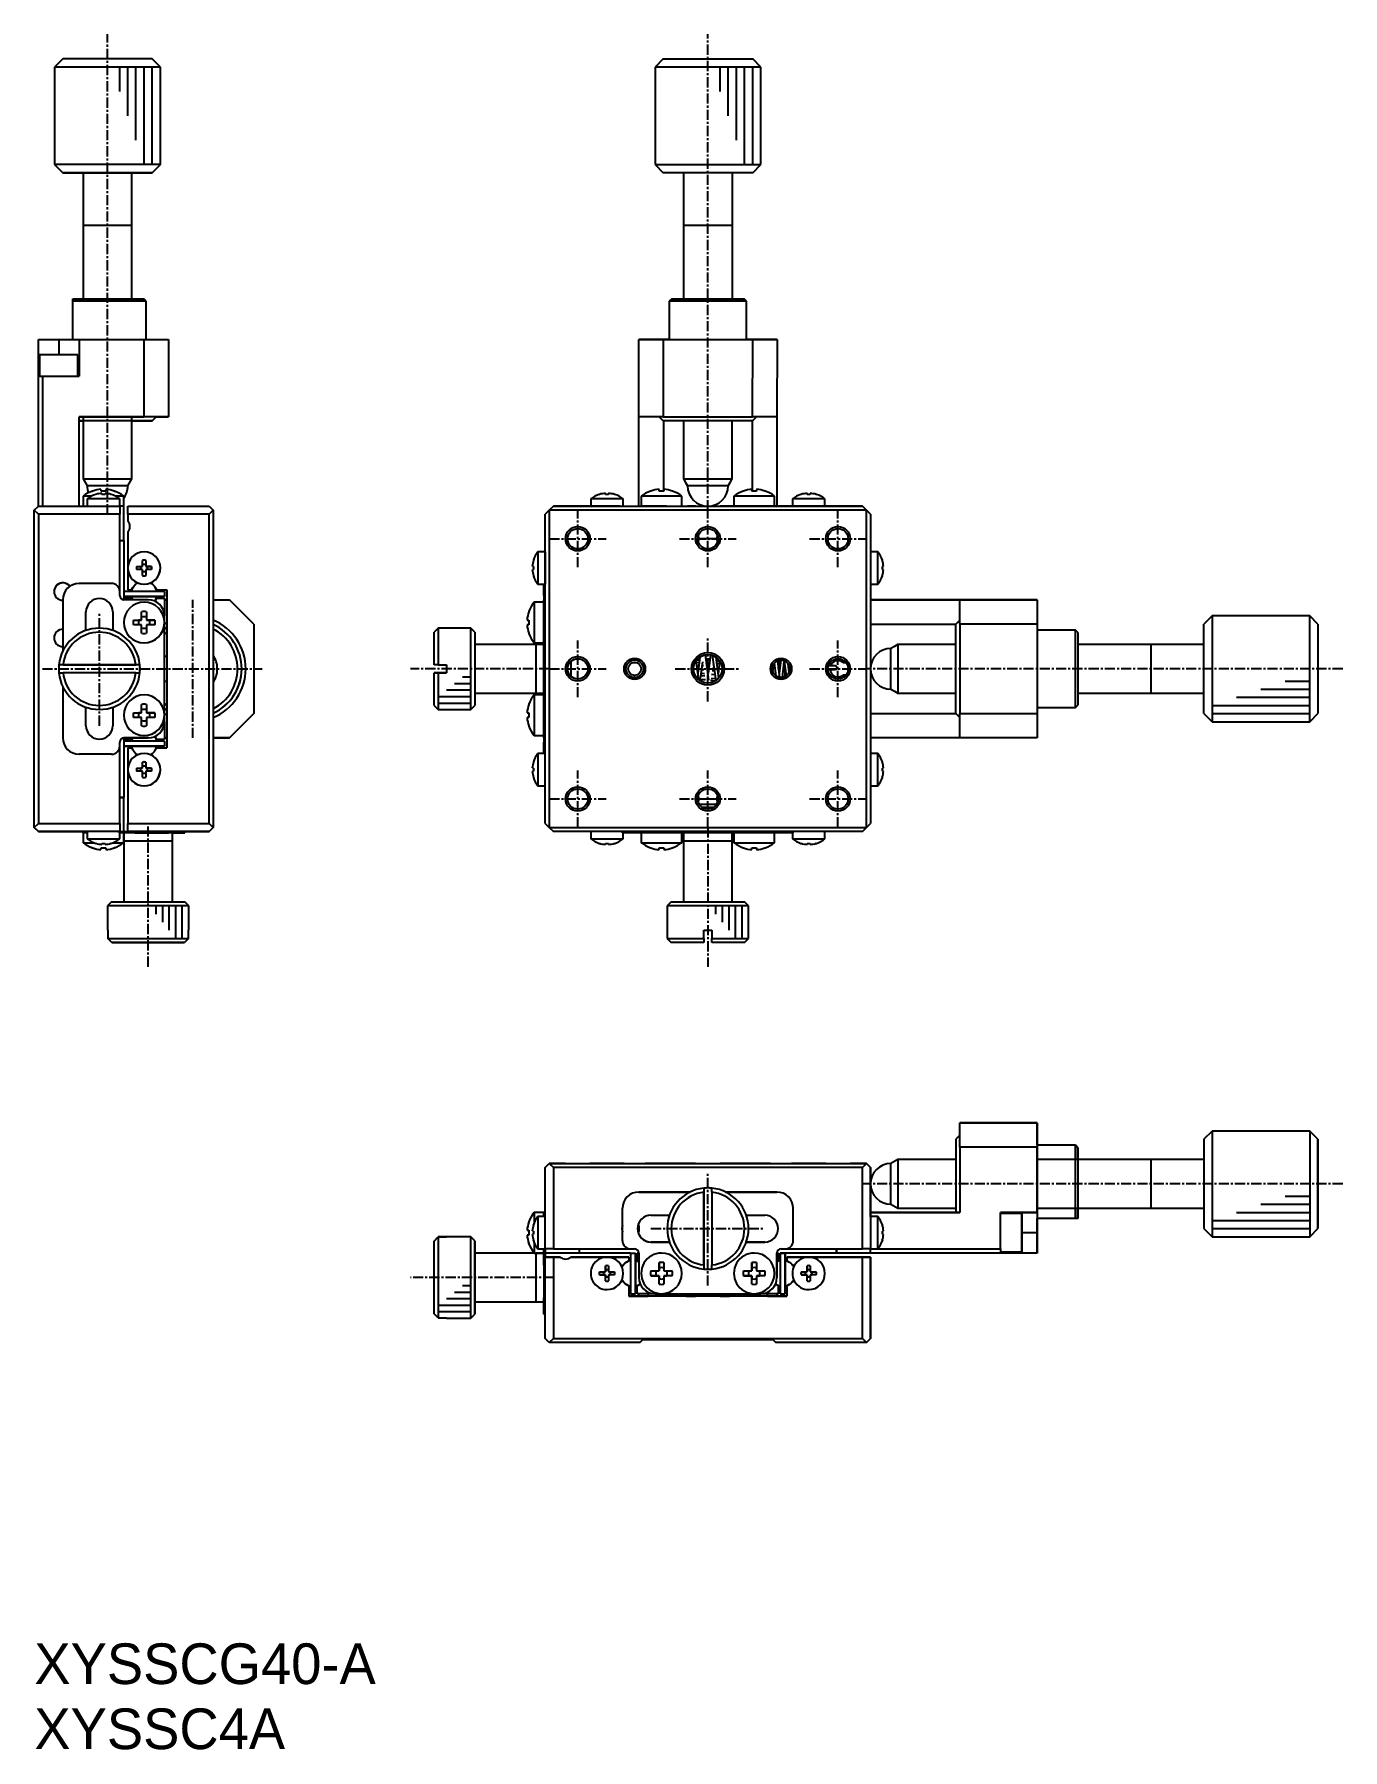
# Model space of a CAD drawing. Extents: x 75 to 236, y -5 to 206.
import ezdxf

# ---------------------------------------------------------------- set-up
doc = ezdxf.new("R2010")
doc.units = 0
doc.linetypes.add('CENTER', pattern=[2, 1.25, -0.25, 0.25, -0.25])
doc.layers.get('0').update_dxf_attribs({"linetype": 'CONTINUOUS'})

msp = doc.modelspace()

# ---------------------------------------------------------------- texts
at = {"color": 7, "linetype": 'CONTINUOUS'}
for s, p in [('XYSSCG40-A', (74.98, 3.1)), ('XYSSC4A', (74.98, -4.9))]:
    msp.add_text(s, height=5, dxfattribs=at).set_placement(p)

# ---------------------------------------------------------------- linework, layer by layer
at = {"color": 1, "linetype": 'CENTER'}
for p, q in [((83.98, 146.93), (83.98, 205.95)), ((157.8, 147.43), (157.81, 205.95)), ((141.8, 140.43), (141.8, 147.43)), ((157.8, 140.43), (157.8, 147.43)), ((173.8, 140.43), (173.8, 147.43)), ((138.3, 143.93), (145.3, 143.93)), ((154.3, 143.93), (161.3, 143.93)), ((170.3, 143.93), (177.3, 143.93)), ((94.48, 119.43), (94.48, 136.43)), ((82.98, 120.93), (82.98, 134.93)), ((141.8, 124.43), (141.8, 131.43)), ((157.8, 123.93), (157.8, 131.93)), ((173.8, 124.43), (173.8, 131.43)), ((75.98, 127.93), (102.98, 127.93)), ((138.3, 127.93), (121.22, 127.93)), ((138.3, 127.93), (145.3, 127.93)), ((153.8, 127.93), (161.8, 127.93)), ((170.3, 127.93), (177.3, 127.93)), ((235.86, 127.93), (177.3, 127.93)), ((141.8, 108.43), (141.8, 115.43)), ((157.8, 108.43), (157.8, 115.43)), ((173.8, 108.43), (173.8, 115.43)), ((138.3, 111.93), (145.3, 111.93)), ((154.3, 111.93), (161.3, 111.93)), ((170.3, 111.93), (177.3, 111.93)), ((88.98, 91.31), (88.98, 108.93)), ((157.8, 108.43), (157.8, 91.31)), ((157.8, 52.1), (157.8, 66.1)), ((235.86, 64.6), (176.8, 64.6)), ((150.8, 59.1), (164.8, 59.1)), ((138.8, 53.1), (121.22, 53.1))]:
    msp.add_line(p, q, dxfattribs=at)
at = {"color": 7, "linetype": 'CONTINUOUS'}
for p, q in [((78.48, 202.93), (77.48, 201.93)), ((90.48, 201.93), (89.48, 202.93)), ((152.31, 202.93), (151.31, 201.93)), ((152.31, 202.93), (163.31, 202.93)), ((152.31, 202.93), (163.31, 202.93)), ((164.31, 201.93), (163.31, 202.93)), ((77.48, 201.93), (77.48, 189.93)), ((90.48, 189.93), (90.48, 201.93)), ((164.31, 201.93), (151.31, 201.93)), ((151.31, 201.93), (151.31, 189.93)), ((151.31, 201.93), (151.31, 201.93)), ((164.31, 189.93), (164.31, 201.93)), ((77.48, 189.93), (78.48, 188.93)), ((89.48, 188.93), (90.48, 189.93)), ((151.31, 189.93), (164.31, 189.93)), ((151.31, 189.93), (152.31, 188.93)), ((163.31, 188.93), (164.31, 189.93)), ((86.98, 188.93), (80.98, 188.93)), ((80.98, 188.93), (83.93, 188.93)), ((80.98, 188.93), (80.98, 182.42)), ((83.93, 188.93), (86.98, 188.93)), ((86.98, 182.42), (86.98, 188.93)), ((163.31, 188.93), (152.31, 188.93)), ((154.81, 188.93), (154.81, 182.43)), ((160.81, 182.43), (160.81, 188.93)), ((80.98, 182.43), (80.98, 173.43)), ((86.98, 173.43), (86.98, 182.43)), ((154.81, 182.43), (154.81, 173.43)), ((154.81, 182.43), (154.81, 182.43)), ((154.81, 182.43), (154.81, 182.42)), ((160.81, 182.43), (160.8, 182.43)), ((160.81, 173.43), (160.81, 182.43)), ((160.81, 182.43), (160.81, 182.43)), ((160.81, 182.42), (160.81, 182.43)), ((79.73, 173.43), (88.43, 173.43)), ((79.73, 173.13), (79.73, 173.43)), ((88.73, 173.13), (79.73, 173.13)), ((79.73, 168.43), (79.73, 173.13)), ((88.73, 173.13), (88.43, 173.43)), ((88.73, 168.43), (88.73, 173.13)), ((153.36, 173.43), (153.06, 173.13)), ((162.56, 173.13), (153.06, 173.13)), ((153.06, 173.13), (153.06, 168.43)), ((153.36, 173.43), (162.26, 173.43)), ((153.36, 173.43), (154.81, 173.43)), ((160.81, 173.43), (162.26, 173.43)), ((162.56, 173.13), (162.26, 173.43)), ((162.56, 168.43), (162.56, 173.13)), ((75.48, 168.43), (77.98, 168.43)), ((75.48, 163.93), (75.48, 168.43)), ((77.98, 168.43), (80.48, 168.43)), ((80.48, 168.43), (88.48, 168.43)), ((80.48, 168.43), (80.48, 163.93)), ((88.48, 158.93), (88.48, 168.43)), ((88.48, 168.43), (91.48, 168.43)), ((91.48, 168.43), (91.48, 158.93)), ((149.3, 158.93), (149.31, 168.43)), ((152.11, 168.43), (149.31, 168.43)), ((149.31, 168.43), (152.31, 168.43)), ((153.06, 168.43), (152.11, 168.43)), ((152.31, 168.43), (152.3, 158.93)), ((152.31, 168.43), (163.31, 168.43)), ((153.06, 168.43), (162.56, 168.43)), ((163.51, 168.43), (162.56, 168.43)), ((163.3, 158.93), (163.31, 168.43)), ((163.31, 168.43), (166.31, 168.43)), ((166.31, 168.43), (163.51, 168.43)), ((166.31, 168.43), (166.3, 158.93)), ((80.33, 166.53), (75.63, 166.53)), ((75.63, 166.53), (75.63, 163.93)), ((80.33, 163.93), (80.33, 166.53)), ((75.48, 147.93), (75.48, 163.93)), ((75.48, 163.93), (75.98, 163.93)), ((75.98, 163.93), (75.98, 147.93)), ((75.98, 163.93), (80.48, 163.93)), ((80.48, 158.93), (88.48, 158.93)), ((80.48, 147.93), (80.48, 158.93)), ((80.48, 158.93), (80.71, 158.93)), ((83.98, 158.43), (80.48, 158.43)), ((80.48, 158.43), (80.98, 158.43)), ((80.79, 158.93), (83.98, 158.93)), ((80.98, 158.93), (80.98, 151.29)), ((83.98, 158.93), (86.12, 158.93)), ((86.98, 151.29), (86.98, 158.93)), ((91.48, 158.93), (88.48, 158.93)), ((89.48, 158.43), (89.98, 158.93)), ((89.98, 158.93), (91.48, 158.93)), ((89.98, 158.93), (90.48, 158.93)), ((91.48, 158.93), (91.48, 158.93)), ((149.3, 147.93), (149.3, 158.93)), ((152.3, 158.93), (149.3, 158.93)), ((151.8, 158.93), (152.3, 158.43)), ((152.3, 158.93), (163.3, 158.93)), ((163.3, 158.43), (152.3, 158.43)), ((152.33, 158.43), (152.33, 149.79)), ((154.8, 158.43), (154.8, 151.29)), ((160.8, 151.29), (160.8, 158.43)), ((163.28, 149.79), (163.28, 158.43)), ((163.3, 158.43), (163.8, 158.93)), ((166.3, 158.93), (163.3, 158.93)), ((166.3, 158.93), (166.3, 147.93)), ((80.98, 151.29), (86.98, 151.29)), ((80.98, 151.29), (81.48, 150.43)), ((86.48, 150.43), (81.48, 150.43)), ((82.16, 149.79), (82.13, 149.79)), ((82.13, 149.79), (82.16, 149.79)), ((83.18, 149.79), (83.18, 150)), ((83.78, 149.79), (83.18, 149.79)), ((83.78, 150), (83.78, 149.79)), ((84.8, 149.79), (84.83, 149.79)), ((84.83, 149.79), (84.8, 149.79)), ((86.48, 150.43), (86.98, 151.29)), ((150.79, 149.79), (150.75, 149.79)), ((150.79, 149.79), (150.75, 149.79)), ((151.8, 149.79), (151.8, 150)), ((152.4, 149.79), (151.8, 149.79)), ((152.4, 149.79), (151.8, 149.79)), ((152.4, 150), (152.4, 149.79)), ((153.45, 149.79), (153.42, 149.79)), ((153.45, 149.79), (153.42, 149.79)), ((154.8, 151.29), (160.8, 151.29)), ((154.8, 151.29), (155.05, 150.86)), ((155.05, 150.86), (155.3, 150.43)), ((160.3, 150.43), (155.3, 150.43)), ((160.3, 150.43), (160.55, 150.86)), ((160.55, 150.86), (160.8, 151.29)), ((162.19, 149.79), (162.15, 149.79)), ((162.19, 149.79), (162.15, 149.79)), ((163.2, 149.79), (163.2, 150)), ((163.8, 149.79), (163.2, 149.79)), ((163.8, 149.79), (163.2, 149.79)), ((163.8, 150), (163.8, 149.79)), ((164.85, 149.79), (164.82, 149.79)), ((164.85, 149.79), (164.82, 149.79)), ((74.98, 147.43), (75.48, 147.93)), ((75.48, 147.93), (85.48, 147.93)), ((81.97, 149.15), (80.98, 149.15)), ((80.98, 149.15), (80.98, 147.93)), ((85.48, 148.82), (81.48, 148.82)), ((81.48, 148.82), (81.48, 147.93)), ((82.55, 149.38), (82.53, 149.38)), ((82.53, 149.38), (82.55, 149.38)), ((83.28, 149.38), (83.28, 149.51)), ((83.68, 149.38), (83.28, 149.38)), ((83.68, 149.51), (83.68, 149.38)), ((84.41, 149.38), (84.43, 149.38)), ((84.43, 149.38), (84.41, 149.38)), ((85.98, 149.15), (84.99, 149.15)), ((85.48, 147.93), (85.48, 148.82)), ((85.98, 147.93), (85.48, 147.93)), ((85.48, 147.93), (85.48, 146.93)), ((85.98, 147.93), (85.98, 149.15)), ((85.98, 143.73), (85.98, 147.93)), ((86.48, 147.93), (96.48, 147.93)), ((86.48, 146.93), (86.48, 147.93)), ((96.48, 147.93), (96.98, 147.43)), ((138.8, 147.93), (138.3, 147.43)), ((138.8, 147.93), (176.8, 147.93)), ((147, 147.93), (138.8, 147.93)), ((147.4, 148.82), (143.4, 148.82)), ((143.4, 148.82), (143.4, 147.93)), ((144.48, 149.38), (144.45, 149.38)), ((144.48, 149.38), (144.45, 149.38)), ((145.2, 149.38), (145.2, 149.51)), ((145.6, 149.38), (145.2, 149.38)), ((145.6, 149.51), (145.6, 149.38)), ((146.35, 149.38), (146.33, 149.38)), ((146.35, 149.38), (146.33, 149.38)), ((147.4, 147.93), (147.4, 148.82)), ((154.6, 149.15), (149.6, 149.15)), ((149.6, 149.15), (149.6, 147.93)), ((150.8, 147.93), (149.6, 147.93)), ((152.7, 147.93), (150.8, 147.93)), ((154.6, 147.93), (154.6, 149.15)), ((156.3, 147.93), (155.3, 147.93)), ((176.8, 147.93), (159.3, 147.93)), ((166, 149.15), (161, 149.15)), ((161, 149.15), (161, 147.93)), ((166, 147.93), (161, 147.93)), ((162.2, 147.93), (162.2, 147.93)), ((164.8, 147.93), (164.8, 147.93)), ((166, 147.93), (166, 149.15)), ((172.2, 148.82), (168.2, 148.82)), ((168.2, 148.82), (168.2, 147.93)), ((172.2, 147.93), (168.2, 147.93)), ((169.2, 147.93), (169.2, 147.93)), ((169.28, 149.38), (169.25, 149.38)), ((169.28, 149.38), (169.25, 149.38)), ((170, 149.38), (170, 149.51)), ((170.4, 149.38), (170, 149.38)), ((170.4, 149.51), (170.4, 149.38)), ((171.15, 149.38), (171.13, 149.38)), ((171.15, 149.38), (171.13, 149.38)), ((171.2, 147.93), (171.2, 147.93)), ((172.2, 147.93), (172.2, 148.82)), ((177.3, 147.43), (176.8, 147.93)), ((74.98, 108.43), (74.98, 147.43)), ((75.48, 146.93), (74.98, 147.43)), ((85.48, 146.93), (75.48, 146.93)), ((75.48, 146.93), (75.48, 108.93)), ((85.48, 137.43), (85.48, 146.93)), ((96.48, 146.93), (86.48, 146.93)), ((86.48, 146.93), (86.48, 146.09)), ((86.48, 146.09), (86.48, 146.09)), ((96.98, 147.43), (96.48, 146.93)), ((96.48, 108.93), (96.48, 146.93)), ((96.98, 147.43), (96.98, 142.43)), ((138.3, 147.43), (137.8, 146.93)), ((137.8, 108.93), (137.8, 146.93)), ((177.3, 147.43), (138.3, 147.43)), ((138.3, 147.43), (138.3, 108.43)), ((177.3, 108.43), (177.3, 147.43)), ((177.8, 146.93), (177.3, 147.43)), ((177.8, 146.93), (177.8, 129.43)), ((85.48, 143.73), (85.98, 143.73)), ((85.98, 143.73), (85.98, 137.43)), ((86.48, 144.77), (86.48, 140.33)), ((156.55, 143.93), (156.7, 143.93)), ((156.7, 143.93), (156.66, 144.43)), ((156.66, 143.43), (156.7, 143.93)), ((158.91, 143.93), (156.7, 143.93)), ((158.95, 144.43), (158.91, 143.93)), ((158.91, 143.93), (158.95, 143.43)), ((158.91, 143.93), (159.05, 143.93)), ((96.98, 142.43), (96.98, 126.63)), ((96.98, 142.43), (96.98, 142.43)), ((96.98, 142.43), (96.98, 142.43)), ((136.91, 142.33), (136.91, 138.33)), ((137.8, 142.33), (136.91, 142.33)), ((137.8, 142.33), (137.8, 138.33)), ((137.8, 141.33), (137.8, 141.33)), ((178.7, 142.33), (177.8, 142.33)), ((178.7, 138.33), (178.7, 142.33)), ((86.48, 140.33), (86.48, 137.63)), ((87.55, 140.53), (88.09, 140.53)), ((87.55, 140.53), (88.28, 140.53)), ((88.28, 140.13), (87.55, 140.13)), ((88.28, 140.53), (88.09, 140.53)), ((88.28, 140.53), (88.28, 141.26)), ((88.28, 139.4), (88.28, 140.13)), ((88.68, 141.26), (88.68, 140.53)), ((88.87, 140.53), (88.68, 140.53)), ((88.68, 140.53), (89.41, 140.53)), ((89.41, 140.13), (88.68, 140.13)), ((88.68, 140.13), (88.68, 139.4)), ((89.41, 140.53), (88.87, 140.53)), ((136.22, 140.53), (136.35, 140.53)), ((136.35, 140.13), (136.22, 140.13)), ((136.35, 141.28), (136.35, 141.26)), ((136.35, 140.53), (136.35, 140.13)), ((136.35, 139.4), (136.35, 139.38)), ((137.8, 139.33), (137.8, 139.33)), ((179.26, 141.26), (179.26, 141.28)), ((179.26, 140.13), (179.26, 140.53)), ((179.26, 140.53), (179.39, 140.53)), ((179.39, 140.13), (179.26, 140.13)), ((179.26, 139.38), (179.26, 139.4)), ((84.48, 138.43), (80.48, 138.43)), ((85.48, 136.93), (85.48, 137.43)), ((90.98, 137.43), (85.98, 137.43)), ((85.98, 137.43), (85.98, 136.83)), ((86.48, 137.63), (86.93, 137.63)), ((86.48, 137.63), (86.48, 137.63)), ((86.48, 137.63), (86.93, 137.63)), ((86.93, 137.63), (87.1, 137.92)), ((86.93, 137.63), (87.09, 137.89)), ((86.93, 137.63), (86.93, 137.63)), ((89.85, 137.92), (90.02, 137.63)), ((89.87, 137.89), (90.02, 137.63)), ((90.02, 137.63), (91.28, 137.63)), ((90.02, 137.63), (91.28, 137.63)), ((90.02, 137.63), (90.02, 137.63)), ((90.98, 137.43), (90.98, 136.83)), ((91.28, 137.63), (91.28, 129.43)), ((136.91, 138.33), (137.8, 138.33)), ((137.65, 137.43), (137.65, 138.33)), ((137.65, 136.93), (137.65, 137.43)), ((137.8, 138.43), (137.8, 138.43)), ((137.8, 138.43), (137.8, 138.43)), ((177.8, 138.33), (178.7, 138.33)), ((78.48, 136.43), (78.48, 130.11)), ((86.92, 136.83), (85.98, 136.83)), ((85.98, 136.83), (90.98, 136.83)), ((85.98, 136.83), (85.98, 136.63)), ((85.98, 136.83), (85.98, 136.83)), ((85.98, 136.63), (86.93, 136.63)), ((85.98, 136.43), (85.98, 136.63)), ((88.98, 136.43), (85.98, 136.43)), ((90.13, 136.83), (86.83, 136.83)), ((86.92, 136.83), (86.83, 136.83)), ((86.83, 136.83), (86.92, 136.83)), ((86.92, 136.83), (86.83, 136.83)), ((86.83, 136.83), (86.92, 136.83)), ((86.92, 136.83), (86.83, 136.83)), ((86.83, 136.83), (86.92, 136.83)), ((86.92, 136.83), (86.83, 136.83)), ((86.83, 136.83), (86.92, 136.83)), ((86.92, 136.83), (86.83, 136.83)), ((86.83, 136.83), (86.92, 136.83)), ((86.92, 136.83), (86.83, 136.83)), ((86.83, 136.83), (86.92, 136.83)), ((86.92, 136.83), (86.83, 136.83)), ((86.83, 136.83), (86.92, 136.83)), ((86.83, 136.83), (86.92, 136.83)), ((87.05, 136.43), (86.93, 136.63)), ((90.02, 136.63), (89.85, 136.33)), ((89.9, 136.43), (89.91, 136.43)), ((90.02, 136.63), (90.98, 136.63)), ((90.13, 136.83), (90.04, 136.83)), ((90.13, 136.83), (90.04, 136.83)), ((90.13, 136.83), (90.04, 136.83)), ((90.13, 136.83), (90.04, 136.83)), ((90.13, 136.83), (90.04, 136.83)), ((90.13, 136.83), (90.04, 136.83)), ((90.13, 136.83), (90.04, 136.83)), ((90.04, 136.83), (90.13, 136.83)), ((90.04, 136.83), (90.13, 136.83)), ((90.04, 136.83), (90.13, 136.83)), ((90.04, 136.83), (90.13, 136.83)), ((90.04, 136.83), (90.13, 136.83)), ((90.04, 136.83), (90.13, 136.83)), ((90.04, 136.83), (90.13, 136.83)), ((90.04, 136.83), (90.13, 136.83)), ((90.98, 136.83), (90.04, 136.83)), ((90.98, 136.83), (90.98, 136.83)), ((90.98, 136.63), (90.98, 134.43)), ((90.98, 136.43), (91.28, 136.43)), ((96.98, 136.43), (98.98, 136.43)), ((101.98, 133.43), (98.98, 136.43)), ((136.43, 136.13), (136.43, 131.13)), ((137.65, 136.13), (136.43, 136.13)), ((137.65, 136.93), (137.65, 136.43)), ((137.65, 136.43), (137.8, 136.43)), ((137.65, 134.43), (137.65, 136.43)), ((137.65, 136.43), (137.8, 136.43)), ((188.8, 136.43), (177.8, 136.43)), ((177.8, 136.43), (188.8, 136.43)), ((193.8, 136.43), (188.8, 136.43)), ((188.8, 136.43), (198.3, 136.43)), ((188.8, 133.43), (188.8, 136.43)), ((198.3, 136.43), (193.8, 136.43)), ((198.3, 136.43), (198.3, 133.43)), ((81.33, 132.65), (81.33, 134.93)), ((84.63, 134.93), (84.63, 132.65)), ((87.16, 133.93), (87.84, 133.93)), ((87.16, 133.93), (88.18, 133.93)), ((88.18, 133.33), (87.16, 133.33)), ((88.18, 133.93), (87.84, 133.93)), ((88.18, 133.93), (88.18, 134.94)), ((88.18, 132.31), (88.18, 133.33)), ((88.78, 134.94), (88.78, 133.93)), ((89.12, 133.93), (88.78, 133.93)), ((88.78, 133.93), (89.8, 133.93)), ((89.8, 133.33), (88.78, 133.33)), ((88.78, 133.33), (88.78, 132.31)), ((89.8, 133.93), (89.12, 133.93)), ((90.98, 133.63), (90.98, 134.43)), ((90.98, 131.63), (90.98, 133.63)), ((101.98, 133.43), (101.98, 122.43)), ((124.65, 132.93), (124.15, 132.43)), ((124.65, 132.93), (124.65, 128.43)), ((128.65, 132.93), (124.65, 132.93)), ((128.65, 122.93), (128.65, 132.93)), ((129.15, 132.43), (128.65, 132.93)), ((135.58, 133.93), (135.79, 133.93)), ((135.79, 133.33), (135.58, 133.33)), ((135.79, 134.98), (135.79, 134.94)), ((135.79, 133.93), (135.79, 133.33)), ((137.65, 133.63), (137.65, 134.43)), ((137.65, 134.43), (137.65, 133.63)), ((137.65, 121.43), (137.65, 133.63)), ((188.3, 133.4), (177.8, 133.4)), ((188.8, 133.93), (188.3, 133.43)), ((188.3, 122.43), (188.3, 133.43)), ((198.3, 133.43), (188.8, 133.43)), ((188.8, 133.43), (188.8, 122.43)), ((198.3, 133.43), (198.3, 122.43)), ((219.8, 134.43), (218.8, 133.43)), ((218.8, 122.43), (218.8, 133.43)), ((231.8, 134.43), (219.8, 134.43)), ((219.8, 134.43), (219.8, 121.43)), ((231.8, 121.43), (231.8, 134.43)), ((232.8, 133.43), (231.8, 134.43)), ((231.8, 134.43), (231.8, 134.43)), ((232.8, 133.43), (232.8, 122.43)), ((232.8, 133.43), (232.8, 122.43)), ((90.98, 122.23), (90.98, 131.63)), ((90.98, 131.63), (90.98, 131.63)), ((124.15, 128.43), (124.15, 132.43)), ((129.15, 132.43), (129.15, 123.43)), ((136.65, 130.93), (129.15, 130.93)), ((135.79, 132.31), (135.79, 132.28)), ((136.43, 131.13), (137.65, 131.13)), ((136.65, 130.93), (136.65, 124.93)), ((136.65, 130.93), (136.65, 124.93)), ((137.65, 130.93), (136.65, 130.93)), ((181.17, 130.93), (180.74, 130.68)), ((181.17, 130.93), (181.17, 124.93)), ((188.3, 130.93), (181.17, 130.93)), ((203, 132.68), (198.3, 132.68)), ((203, 123.18), (203, 132.68)), ((203.3, 132.38), (203, 132.68)), ((203.3, 132.38), (203.3, 123.48)), ((212.3, 130.93), (203.3, 130.93)), ((218.8, 130.93), (212.3, 130.93)), ((212.31, 130.93), (212.3, 130.93)), ((212.3, 130.93), (212.3, 130.93)), ((91.28, 129.43), (90.98, 129.43)), ((91.28, 129.43), (91.28, 129.23)), ((91.28, 129.43), (91.28, 129.43)), ((91.28, 129.23), (91.28, 129)), ((91.28, 129.23), (91.28, 129.23)), ((91.28, 129), (91.28, 118.23)), ((140.97, 128.85), (140.97, 127)), ((155.92, 128.6), (155.95, 128.8)), ((156.7, 126.57), (156.38, 128.95)), ((156.41, 128.75), (156.73, 128.7)), ((156.42, 128.99), (156.78, 129.05)), ((156.83, 129.38), (156.57, 127.35)), ((156.87, 126.44), (157.2, 128.8)), ((157.93, 126.55), (157.51, 129.65)), ((157.6, 129.16), (158.05, 129.21)), ((158.02, 128.99), (157.62, 129.04)), ((158.13, 129.65), (157.82, 127.35)), ((158.32, 129.6), (158.77, 126.47)), ((159.15, 126.81), (158.82, 129.35)), ((158.83, 129.31), (158.87, 129.32)), ((159.25, 128.82), (158.89, 128.88)), ((159.26, 128.9), (159.07, 127.35)), ((159.72, 128.62), (159.68, 128.66)), ((166.64, 126.86), (166.39, 128.92)), ((166.5, 127.92), (166.5, 128.96)), ((166.77, 129), (166.57, 127.35)), ((166.7, 129), (166.7, 128.45)), ((166.96, 126.86), (167.2, 128.8)), ((167.18, 128.93), (167.41, 127.04)), ((174.44, 128.7), (174.79, 128.7)), ((177.8, 129.43), (177.8, 129.23)), ((177.8, 129.23), (177.8, 126.63)), ((180.74, 130.68), (180.3, 130.43)), ((180.3, 125.43), (180.3, 130.43)), ((87.95, 128.43), (78, 128.43)), ((78.51, 128.43), (78, 128.43)), ((78, 127.43), (78.51, 127.43)), ((78.51, 128.43), (87.45, 128.43)), ((87.45, 127.43), (78.51, 127.43)), ((87.95, 128.43), (87.45, 128.43)), ((87.45, 127.43), (87.95, 127.43)), ((96.98, 126.63), (96.98, 126.43)), ((96.98, 126.63), (96.98, 126.63)), ((124.65, 128.43), (124.15, 128.43)), ((124.15, 127.43), (124.15, 127.43)), ((124.15, 127.43), (124.65, 127.43)), ((124.65, 127.43), (124.15, 127.43)), ((124.15, 123.43), (124.15, 127.43)), ((124.65, 128.43), (125.65, 128.43)), ((124.65, 127.43), (124.65, 122.93)), ((125.65, 127.43), (124.65, 127.43)), ((124.65, 127.43), (125.65, 127.43)), ((125.65, 128.43), (125.65, 127.43)), ((156.09, 127.59), (156.09, 127.59)), ((156.68, 128.24), (156.47, 128.21)), ((156.52, 127.76), (156.63, 127.78)), ((156.56, 127.48), (156.59, 127.47)), ((156.91, 126.57), (157.48, 126.65)), ((157.41, 127.09), (156.98, 127.04)), ((157.03, 127.41), (157.37, 127.36)), ((157.09, 127.85), (157.31, 127.87)), ((157.5, 126.55), (157.09, 126.6)), ((157.31, 127.82), (157.1, 127.85)), ((157.26, 128.32), (157.14, 128.31)), ((157.18, 128.64), (157.22, 128.63)), ((157.68, 128.58), (157.97, 128.54)), ((157.95, 128.4), (157.7, 128.37)), ((157.75, 127.93), (157.9, 127.94)), ((157.87, 127.76), (157.77, 127.77)), ((158.19, 126.73), (158.7, 126.79)), ((158.26, 127.26), (158.55, 127.22)), ((158.64, 127.23), (158.26, 127.19)), ((158.58, 127.67), (158.32, 127.7)), ((158.35, 128), (158.54, 128.02)), ((158.41, 128.49), (158.49, 128.48)), ((158.49, 128.47), (158.41, 128.45)), ((159.22, 128.58), (158.93, 128.53)), ((158.99, 128.08), (159.16, 128.11)), ((159.1, 127.6), (159.04, 127.61)), ((159.47, 126.93), (159.56, 126.97)), ((165.8, 127.54), (165.91, 128.53)), ((165.97, 128.61), (166.16, 127.07)), ((167.3, 126.97), (167.3, 127.91)), ((167.8, 127.52), (167.68, 128.55)), ((172.56, 127.85), (173.46, 127.85)), ((173.46, 128.3), (172.61, 128.3)), ((174.79, 127.16), (174.44, 127.16)), ((177.8, 126.63), (177.8, 126.43)), ((78.48, 125.75), (78.48, 119.43)), ((90.98, 126.43), (91.28, 126.43)), ((96.98, 126.43), (96.98, 110.43)), ((129.15, 124.93), (136.65, 124.93)), ((136.43, 124.73), (136.43, 119.73)), ((137.65, 124.73), (136.43, 124.73)), ((136.65, 124.93), (137.65, 124.93)), ((137.65, 124.73), (137.65, 119.73)), ((158.68, 126.41), (158.13, 126.48)), ((177.8, 126.43), (177.8, 123.53)), ((180.3, 125.43), (180.74, 125.18)), ((180.74, 125.18), (181.17, 124.93)), ((181.17, 124.93), (188.3, 124.93)), ((203.3, 124.93), (212.3, 124.93)), ((212.3, 124.93), (218.8, 124.93)), ((212.3, 124.93), (212.31, 124.93)), ((212.3, 124.93), (212.3, 124.93)), ((81.33, 120.93), (81.33, 123.21)), ((84.63, 123.21), (84.63, 120.93)), ((87.16, 122.53), (87.84, 122.53)), ((87.16, 122.53), (88.18, 122.53)), ((88.18, 122.53), (87.84, 122.53)), ((88.18, 122.53), (88.18, 123.54)), ((88.78, 123.54), (88.78, 122.53)), ((89.12, 122.53), (88.78, 122.53)), ((88.78, 122.53), (89.8, 122.53)), ((89.8, 122.53), (89.12, 122.53)), ((101.98, 122.43), (98.98, 119.43)), ((98.98, 119.43), (101.98, 122.43)), ((101.98, 122.43), (101.98, 122.43)), ((124.15, 123.43), (124.65, 122.93)), ((124.65, 122.93), (128.65, 122.93)), ((128.65, 122.93), (129.15, 123.43)), ((135.58, 122.53), (135.79, 122.53)), ((135.79, 123.58), (135.79, 123.54)), ((135.79, 122.53), (135.79, 121.93)), ((177.8, 123.53), (177.8, 120.93)), ((177.8, 122.45), (188.3, 122.45)), ((188.3, 122.43), (188.8, 121.93)), ((188.8, 122.43), (198.3, 122.43)), ((188.8, 119.43), (188.8, 122.43)), ((198.3, 123.18), (203, 123.18)), ((198.3, 122.43), (198.3, 119.43)), ((203, 123.18), (203.3, 123.48)), ((218.8, 122.43), (219.8, 121.43)), ((231.8, 121.43), (232.8, 122.43)), ((88.18, 121.93), (87.16, 121.93)), ((88.18, 120.91), (88.18, 121.93)), ((89.8, 121.93), (88.78, 121.93)), ((88.78, 121.93), (88.78, 120.91)), ((90.98, 121.63), (90.98, 122.23)), ((90.98, 121.63), (90.98, 121.63)), ((90.98, 121.43), (90.98, 121.63)), ((90.98, 121.43), (90.98, 119.23)), ((135.79, 121.93), (135.58, 121.93)), ((135.79, 120.91), (135.79, 120.88)), ((137.65, 119.43), (137.65, 121.43)), ((177.8, 120.93), (177.8, 108.93)), ((219.8, 121.43), (231.8, 121.43)), ((85.48, 118.43), (85.48, 118.93)), ((85.48, 108.93), (85.48, 118.43)), ((88.98, 119.43), (85.98, 119.43)), ((85.98, 119.43), (88.98, 119.43)), ((85.98, 119.23), (85.98, 119.43)), ((85.98, 119.23), (86.93, 119.23)), ((86.93, 119.23), (85.98, 119.23)), ((85.98, 119.23), (85.98, 119.23)), ((85.98, 119.23), (85.98, 119.03)), ((90.98, 119.03), (85.98, 119.03)), ((85.98, 119.03), (85.98, 118.43)), ((86.92, 118.43), (85.98, 118.43)), ((85.98, 118.43), (90.98, 118.43)), ((85.98, 118.43), (85.98, 112.13)), ((85.98, 118.43), (85.98, 118.43)), ((86.48, 118.23), (86.48, 115.53)), ((86.48, 118.23), (86.93, 118.23)), ((90.13, 118.43), (86.83, 118.43)), ((86.92, 118.43), (86.83, 118.43)), ((86.83, 118.43), (86.92, 118.43)), ((86.92, 118.43), (86.83, 118.43)), ((86.83, 118.43), (86.92, 118.43)), ((86.92, 118.43), (86.83, 118.43)), ((86.83, 118.43), (86.92, 118.43)), ((86.92, 118.43), (86.83, 118.43)), ((86.83, 118.43), (86.92, 118.43)), ((86.92, 118.43), (86.83, 118.43)), ((86.83, 118.43), (86.92, 118.43)), ((86.92, 118.43), (86.83, 118.43)), ((86.83, 118.43), (86.92, 118.43)), ((86.92, 118.43), (86.83, 118.43)), ((86.83, 118.43), (86.92, 118.43)), ((86.83, 118.43), (86.92, 118.43)), ((87.05, 119.43), (86.93, 119.23)), ((86.93, 119.23), (87.05, 119.43)), ((86.93, 119.23), (86.93, 119.23)), ((86.93, 118.23), (87.1, 117.93)), ((87.05, 119.43), (87.05, 119.43)), ((87.05, 119.43), (87.05, 119.43)), ((89.85, 119.52), (90.02, 119.23)), ((89.85, 117.93), (90.02, 118.23)), ((90.02, 119.23), (89.87, 119.49)), ((89.9, 119.43), (89.91, 119.43)), ((89.9, 119.43), (89.91, 119.43)), ((90.02, 119.23), (90.02, 119.23)), ((90.02, 119.23), (90.98, 119.23)), ((90.98, 119.23), (90.02, 119.23)), ((90.02, 118.23), (91.28, 118.23)), ((90.13, 118.43), (90.04, 118.43)), ((90.13, 118.43), (90.04, 118.43)), ((90.13, 118.43), (90.04, 118.43)), ((90.13, 118.43), (90.04, 118.43)), ((90.13, 118.43), (90.04, 118.43)), ((90.13, 118.43), (90.04, 118.43)), ((90.13, 118.43), (90.04, 118.43)), ((90.04, 118.43), (90.13, 118.43)), ((90.04, 118.43), (90.13, 118.43)), ((90.04, 118.43), (90.13, 118.43)), ((90.04, 118.43), (90.13, 118.43)), ((90.04, 118.43), (90.13, 118.43)), ((90.04, 118.43), (90.13, 118.43)), ((90.04, 118.43), (90.13, 118.43)), ((90.04, 118.43), (90.13, 118.43)), ((90.98, 118.43), (90.04, 118.43)), ((90.98, 119.43), (91.28, 119.43)), ((91.28, 119.43), (90.98, 119.43)), ((90.98, 119.23), (90.98, 119.23)), ((90.98, 119.03), (90.98, 118.43)), ((90.98, 118.43), (90.98, 118.43)), ((96.98, 119.43), (98.98, 119.43)), ((98.98, 119.43), (96.98, 119.43)), ((98.98, 119.43), (98.98, 119.43)), ((136.43, 119.73), (137.65, 119.73)), ((137.65, 119.43), (137.65, 118.93)), ((137.65, 119.43), (137.8, 119.43)), ((137.65, 119.43), (137.8, 119.43)), ((137.65, 118.43), (137.65, 118.93)), ((137.65, 117.53), (137.65, 118.43)), ((188.8, 119.43), (177.8, 119.43)), ((198.3, 119.43), (188.8, 119.43)), ((84.48, 117.43), (80.48, 117.43)), ((88.28, 115.73), (88.28, 116.46)), ((88.68, 116.46), (88.68, 115.73)), ((136.35, 116.48), (136.35, 116.46)), ((136.91, 117.53), (136.91, 113.53)), ((137.8, 117.53), (136.91, 117.53)), ((178.7, 117.53), (177.8, 117.53)), ((178.7, 113.53), (178.7, 117.53)), ((179.26, 116.46), (179.26, 116.48)), ((86.48, 115.53), (86.48, 108.93)), ((87.55, 115.73), (88.09, 115.73)), ((87.55, 115.73), (88.28, 115.73)), ((88.28, 115.33), (87.55, 115.33)), ((88.28, 115.73), (88.09, 115.73)), ((88.28, 114.6), (88.28, 115.33)), ((88.87, 115.73), (88.68, 115.73)), ((88.68, 115.73), (89.41, 115.73)), ((89.41, 115.33), (88.68, 115.33)), ((88.68, 115.33), (88.68, 114.6)), ((89.41, 115.73), (88.87, 115.73)), ((136.22, 115.73), (136.35, 115.73)), ((136.35, 115.33), (136.22, 115.33)), ((136.35, 115.73), (136.35, 115.33)), ((136.35, 114.6), (136.35, 114.58)), ((179.26, 115.33), (179.26, 115.73)), ((179.26, 115.73), (179.39, 115.73)), ((179.39, 115.33), (179.26, 115.33)), ((179.26, 114.58), (179.26, 114.6)), ((85.48, 112.13), (85.98, 112.13)), ((85.98, 112.13), (85.48, 112.13)), ((85.98, 107.93), (85.98, 112.13)), ((136.91, 113.53), (137.8, 113.53)), ((156.7, 111.93), (156.55, 111.93)), ((156.7, 111.93), (156.66, 112.43)), ((156.66, 111.43), (156.7, 111.93)), ((156.7, 111.93), (158.91, 111.93)), ((158.95, 112.43), (158.91, 111.93)), ((158.91, 111.93), (158.95, 111.43)), ((159.05, 111.93), (158.91, 111.93)), ((177.8, 113.53), (178.7, 113.53)), ((96.98, 110.43), (96.98, 108.43)), ((96.98, 110.43), (96.98, 110.43)), ((96.98, 110.43), (96.98, 110.43)), ((156.74, 111.28), (158.87, 111.28)), ((158.48, 110.88), (157.13, 110.88)), ((74.98, 108.43), (75.48, 108.93)), ((74.98, 108.43), (74.98, 108.43)), ((74.98, 108.43), (74.98, 108.43)), ((74.98, 108.43), (75.33, 108.08)), ((75.33, 108.08), (74.98, 108.43)), ((74.98, 108.43), (74.98, 108.43)), ((74.98, 108.43), (75.48, 107.93)), ((75.48, 107.93), (74.98, 108.43)), ((75.33, 108.08), (75.33, 108.08)), ((75.48, 108.93), (85.48, 108.93)), ((75.48, 107.93), (80.98, 107.93)), ((85.48, 107.93), (75.48, 107.93)), ((75.48, 107.93), (75.48, 107.93)), ((80.98, 107.93), (80.68, 107.93)), ((80.68, 107.93), (80.68, 107.93)), ((81.48, 107.93), (80.68, 107.93)), ((80.98, 107.93), (81.48, 107.93)), ((80.98, 107.93), (80.98, 107.93)), ((80.98, 107.78), (80.98, 107.93)), ((80.98, 107.78), (80.98, 106.55)), ((81.48, 107.78), (80.98, 107.78)), ((80.98, 107.78), (80.98, 107.78)), ((81.48, 107.93), (81.48, 107.03)), ((85.23, 107.93), (85.48, 107.93)), ((85.48, 107.93), (85.23, 107.93)), ((85.48, 108.93), (85.48, 107.93)), ((85.48, 107.03), (85.48, 107.93)), ((85.48, 107.93), (85.98, 107.93)), ((85.98, 107.78), (85.48, 107.78)), ((85.98, 107.93), (86.48, 107.93)), ((86.48, 107.78), (85.98, 107.78)), ((87.33, 107.78), (85.98, 107.78)), ((85.98, 107.78), (85.98, 106.78)), ((85.98, 106.55), (85.98, 107.78)), ((86.48, 108.93), (96.48, 108.93)), ((86.48, 107.93), (86.48, 108.93)), ((96.48, 107.93), (86.48, 107.93)), ((86.48, 107.93), (86.48, 107.93)), ((86.48, 107.93), (86.48, 107.93)), ((86.48, 107.93), (87.48, 107.93)), ((86.48, 107.78), (86.48, 107.93)), ((87.48, 107.78), (86.48, 107.78)), ((87.33, 107.78), (90.63, 107.78)), ((90.63, 107.78), (87.33, 107.78)), ((87.48, 107.93), (88.98, 107.93)), ((87.48, 107.78), (91.48, 107.78)), ((87.9, 107.93), (90.05, 107.93)), ((88.98, 107.93), (91.48, 107.93)), ((91.98, 107.78), (90.63, 107.78)), ((91.48, 107.93), (93.48, 107.93)), ((93.48, 107.78), (91.48, 107.78)), ((91.98, 107.78), (93.48, 107.78)), ((91.98, 106.78), (91.98, 107.78)), ((93.48, 107.93), (96.48, 107.93)), ((93.48, 107.78), (93.48, 107.93)), ((93.48, 107.78), (93.48, 107.78)), ((96.48, 108.93), (96.98, 108.43)), ((96.48, 107.93), (96.98, 108.43)), ((96.98, 108.43), (96.48, 107.93)), ((96.48, 107.93), (96.48, 107.93)), ((96.98, 108.43), (96.98, 108.43)), ((137.8, 108.93), (138.3, 108.43)), ((138.3, 108.43), (177.3, 108.43)), ((138.3, 108.43), (138.8, 107.93)), ((176.8, 107.93), (138.8, 107.93)), ((143.4, 107.93), (143.4, 107.03)), ((147.3, 107.78), (147.3, 107.93)), ((149.3, 107.78), (147.3, 107.78)), ((147.4, 107.03), (147.4, 107.78)), ((166.3, 107.78), (149.3, 107.78)), ((149.6, 107.78), (149.6, 106.55)), ((154.6, 106.55), (154.6, 107.78)), ((154.8, 107.78), (154.8, 106.78)), ((160.8, 106.78), (160.8, 107.78)), ((161, 107.78), (161, 106.55)), ((166, 106.55), (166, 107.78)), ((168.3, 107.78), (166.3, 107.78)), ((168.2, 107.78), (168.2, 107.03)), ((168.3, 107.78), (168.3, 107.93)), ((172.2, 107.03), (172.2, 107.93)), ((176.8, 107.93), (177.3, 108.43)), ((177.3, 108.43), (177.8, 108.93)), ((80.98, 106.55), (82.29, 106.55)), ((81.48, 107.03), (85.48, 107.03)), ((82.16, 105.91), (82.13, 105.91)), ((82.13, 105.91), (82.16, 105.91)), ((82.55, 106.47), (82.53, 106.47)), ((82.53, 106.47), (82.55, 106.47)), ((83.18, 105.7), (83.18, 105.91)), ((83.18, 105.91), (83.78, 105.91)), ((83.28, 106.34), (83.28, 106.47)), ((83.28, 106.47), (83.68, 106.47)), ((83.68, 106.47), (83.68, 106.34)), ((83.78, 105.91), (83.78, 105.7)), ((84.41, 106.47), (84.43, 106.47)), ((84.43, 106.47), (84.41, 106.47)), ((84.66, 106.55), (85.98, 106.55)), ((84.8, 105.91), (84.83, 105.91)), ((84.83, 105.91), (84.8, 105.91)), ((85.98, 106.78), (88.98, 106.78)), ((85.98, 106.78), (88.98, 106.78)), ((85.98, 106.78), (85.98, 106.55)), ((85.98, 106.55), (85.98, 99.28)), ((88.98, 106.78), (91.98, 106.78)), ((88.98, 106.78), (91.98, 106.78)), ((91.98, 99.28), (91.98, 106.78)), ((143.4, 107.03), (145.4, 107.03)), ((144.45, 106.47), (144.48, 106.47)), ((144.45, 106.47), (144.48, 106.47)), ((145.2, 106.47), (145.6, 106.47)), ((145.2, 106.34), (145.2, 106.47)), ((145.4, 107.03), (147.4, 107.03)), ((145.6, 106.47), (145.6, 106.34)), ((146.33, 106.47), (146.35, 106.47)), ((146.33, 106.47), (146.35, 106.47)), ((149.6, 106.55), (152.1, 106.55)), ((150.75, 105.91), (150.79, 105.91)), ((150.75, 105.91), (150.79, 105.91)), ((151.8, 105.7), (151.8, 105.91)), ((151.8, 105.91), (152.4, 105.91)), ((152.1, 106.55), (154.6, 106.55)), ((152.4, 105.91), (152.4, 105.7)), ((153.42, 105.91), (153.45, 105.91)), ((153.42, 105.91), (153.45, 105.91)), ((154.8, 106.78), (154.8, 99.28)), ((154.8, 106.78), (160.8, 106.78)), ((154.8, 106.78), (160.8, 106.78)), ((160.8, 99.28), (160.8, 106.78)), ((161, 106.55), (163.5, 106.55)), ((162.15, 105.91), (162.19, 105.91)), ((162.15, 105.91), (162.19, 105.91)), ((163.2, 105.7), (163.2, 105.91)), ((163.2, 105.91), (163.8, 105.91)), ((163.5, 106.55), (166, 106.55)), ((163.8, 105.91), (163.8, 105.7)), ((164.82, 105.91), (164.85, 105.91)), ((164.82, 105.91), (164.85, 105.91)), ((168.2, 107.03), (170.2, 107.03)), ((169.25, 106.47), (169.28, 106.47)), ((169.25, 106.47), (169.28, 106.47)), ((170, 106.34), (170, 106.47)), ((170, 106.47), (170.4, 106.47)), ((170.2, 107.03), (172.2, 107.03)), ((170.4, 106.47), (170.4, 106.34)), ((171.13, 106.47), (171.15, 106.47)), ((171.13, 106.47), (171.15, 106.47)), ((84.48, 99.28), (83.98, 98.78)), ((84.48, 99.28), (93.48, 99.28)), ((93.98, 98.78), (93.48, 99.28)), ((153.3, 99.28), (152.8, 98.78)), ((153.3, 99.28), (162.3, 99.28)), ((162.8, 98.78), (162.3, 99.28)), ((93.98, 98.78), (83.98, 98.78)), ((83.98, 98.78), (83.98, 95.78)), ((93.98, 95.78), (93.98, 98.78)), ((162.8, 98.78), (152.8, 98.78)), ((152.8, 98.78), (152.8, 94.78)), ((162.8, 94.78), (162.8, 98.78)), ((84, 95.78), (83.98, 95.78)), ((83.98, 95.78), (84, 95.78)), ((84, 95.78), (84, 94.78)), ((93.95, 94.78), (93.95, 95.78)), ((93.95, 95.78), (93.98, 95.78)), ((93.98, 95.78), (93.95, 95.78)), ((157.3, 94.78), (157.3, 95.78)), ((157.3, 95.78), (158.3, 95.78)), ((158.3, 95.78), (158.3, 94.78)), ((84, 94.78), (93.95, 94.78)), ((84.51, 94.28), (84, 94.78)), ((84.51, 94.28), (93.45, 94.28)), ((93.45, 94.28), (84.51, 94.28)), ((84.51, 94.28), (93.45, 94.28)), ((93.45, 94.28), (84.51, 94.28)), ((93.95, 94.78), (93.45, 94.28)), ((152.8, 94.78), (157.3, 94.78)), ((152.8, 94.78), (153.3, 94.28)), ((157.3, 94.28), (153.3, 94.28)), ((157.3, 94.78), (157.3, 94.28)), ((158.3, 94.78), (162.8, 94.78)), ((158.3, 94.28), (158.3, 94.78)), ((162.3, 94.28), (158.3, 94.28)), ((162.3, 94.28), (162.8, 94.78)), ((198.3, 72.1), (188.8, 72.1)), ((188.8, 72.1), (198.3, 72.1)), ((188.8, 69.1), (188.8, 72.1)), ((188.8, 72.1), (188.8, 72.1)), ((198.3, 72.1), (198.3, 69.1)), ((198.3, 69.35), (198.3, 72.1)), ((198.3, 72.1), (198.3, 72.1)), ((188.8, 70.6), (188.3, 70.1)), ((219.8, 71.1), (218.8, 70.1)), ((231.8, 71.1), (219.8, 71.1)), ((232.8, 70.1), (231.8, 71.1)), ((181.17, 67.6), (180.3, 67.1)), ((181.17, 67.6), (181.17, 64.57)), ((188.3, 67.6), (181.17, 67.6)), ((198.3, 69.1), (188.8, 69.1)), ((188.8, 69.1), (188.8, 61.1)), ((203, 69.35), (198.3, 69.35)), ((198.3, 69.35), (198.3, 60.35)), ((198.3, 61.1), (198.3, 69.1)), ((212.31, 67.6), (198.3, 67.6)), ((203, 60.35), (203, 69.35)), ((203.3, 69.05), (203, 69.35)), ((203.3, 69.05), (203.3, 60.35)), ((203.3, 67.6), (203.3, 69.05)), ((218.8, 67.6), (212.3, 67.6)), ((137.8, 66.6), (138.3, 67.1)), ((137.8, 56.6), (137.8, 66.6)), ((138.3, 67.1), (177.3, 67.1)), ((140.3, 67.1), (138.3, 67.1)), ((138.3, 67.1), (138.8, 66.6)), ((138.3, 67.1), (138.3, 67.1)), ((176.8, 66.6), (138.8, 66.6)), ((138.8, 66.6), (138.8, 56.6)), ((147.5, 67.1), (143.3, 67.1)), ((156.3, 67.1), (150.1, 67.1)), ((156.3, 67.1), (155.8, 67.1)), ((156.3, 67.1), (155.8, 67.1)), ((165.5, 67.1), (159.3, 67.1)), ((159.8, 67.1), (159.3, 67.1)), ((159.8, 67.1), (159.3, 67.1)), ((172.3, 67.1), (168.1, 67.1)), ((177.3, 67.1), (175.3, 67.1)), ((176.8, 66.6), (177.3, 67.1)), ((176.8, 56.6), (176.8, 66.6)), ((177.8, 66.6), (177.3, 67.1)), ((177.3, 67.1), (177.3, 67.1)), ((177.3, 67.1), (177.8, 66.6)), ((177.8, 66.6), (177.8, 56.6)), ((177.8, 64.64), (177.8, 66.6)), ((177.8, 66.6), (177.8, 66.6)), ((180.3, 64.58), (180.3, 67.1)), ((149.3, 63.6), (155.62, 63.6)), ((155.62, 63.6), (149.3, 63.6)), ((157.3, 64.08), (157.3, 54.13)), ((157.3, 64.08), (157.3, 63.57)), ((157.3, 54.63), (157.3, 63.57)), ((158.3, 63.57), (158.3, 64.08)), ((158.3, 63.57), (158.3, 54.63)), ((159.98, 63.6), (166.3, 63.6)), ((166.3, 63.6), (159.98, 63.6)), ((177.8, 61.1), (177.8, 64.56)), ((180.3, 62.1), (180.3, 64.58)), ((181.17, 64.57), (181.17, 61.6)), ((147.3, 57.6), (147.3, 61.6)), ((168.3, 57.6), (168.3, 61.6)), ((168.3, 57.6), (168.3, 61.6)), ((177.8, 60.6), (177.8, 61.4)), ((177.8, 61.1), (177.8, 61.4)), ((177.8, 61.4), (177.8, 61.4)), ((180.3, 62.1), (181.17, 61.6)), ((181.17, 61.6), (188.3, 61.6)), ((198.3, 61.6), (212.31, 61.6)), ((203.3, 60.35), (203.3, 61.6)), ((212.3, 61.6), (218.8, 61.6)), ((135.79, 59.92), (135.79, 59.95)), ((135.79, 59.95), (135.79, 59.92)), ((136.35, 59.53), (136.35, 59.55)), ((136.35, 59.55), (136.35, 59.53)), ((137.65, 61.1), (136.43, 61.1)), ((136.43, 61.1), (136.43, 59.79)), ((136.91, 60.6), (136.91, 56.6)), ((137.8, 60.6), (136.91, 60.6)), ((137.65, 61.1), (137.65, 61.1)), ((137.65, 61.1), (137.65, 61.1)), ((137.65, 61.1), (137.8, 61.1)), ((137.65, 60.6), (137.65, 61.1)), ((137.65, 61.1), (137.8, 61.1)), ((150.8, 60.75), (153.08, 60.75)), ((162.52, 60.75), (164.8, 60.75)), ((177.8, 61.1), (188.8, 61.1)), ((188.8, 61.1), (177.8, 61.1)), ((177.8, 60.6), (177.8, 61.1)), ((178.7, 60.6), (177.8, 60.6)), ((178.7, 58.6), (178.7, 60.6)), ((179.26, 59.53), (179.26, 59.55)), ((179.26, 59.55), (179.26, 59.53)), ((193.8, 56.6), (193.8, 61.1)), ((198.3, 61.1), (193.8, 61.1)), ((193.8, 61.1), (198.3, 61.1)), ((193.8, 61.1), (193.8, 60.95)), ((196.4, 60.95), (193.8, 60.95)), ((196.4, 56.25), (196.4, 60.95)), ((196.4, 60.95), (196.4, 58.6)), ((196.4, 59.87), (196.4, 59.24)), ((196.4, 59.24), (196.4, 59.87)), ((196.4, 59.24), (196.4, 57.97)), ((196.4, 57.97), (196.4, 59.24)), ((198.3, 61.1), (198.3, 58.6)), ((203, 60.35), (198.3, 60.35)), ((198.3, 60.35), (198.3, 59.85)), ((198.3, 59.85), (198.3, 60.35)), ((198.3, 58.6), (198.3, 60.35)), ((203.3, 60.35), (203, 60.35)), ((218.8, 59.1), (219.8, 58.1)), ((231.8, 58.1), (232.8, 59.1)), ((124.15, 57.57), (124.65, 58.08)), ((124.15, 48.63), (124.15, 57.57)), ((124.65, 58.08), (124.65, 48.13)), ((125.65, 58.08), (124.65, 58.08)), ((124.65, 58.08), (125.65, 58.08)), ((128.65, 58.1), (125.65, 58.1)), ((125.65, 58.1), (125.65, 58.08)), ((128.65, 48.1), (128.65, 58.1)), ((129.15, 57.6), (128.65, 58.1)), ((129.15, 56.1), (129.15, 57.6)), ((129.15, 57.6), (129.15, 48.6)), ((135.58, 58.9), (135.79, 58.9)), ((135.79, 58.3), (135.58, 58.3)), ((135.79, 58.9), (135.79, 58.3)), ((135.79, 57.29), (135.79, 57.25)), ((135.79, 57.25), (135.79, 57.29)), ((136.22, 58.8), (136.35, 58.8)), ((136.35, 58.4), (136.22, 58.4)), ((136.35, 58.8), (136.35, 58.4)), ((136.35, 57.67), (136.35, 57.65)), ((136.35, 57.65), (136.35, 57.67)), ((136.43, 57.42), (136.43, 56.1)), ((150.8, 57.45), (153.08, 57.45)), ((153.08, 57.45), (150.8, 57.45)), ((162.52, 57.45), (164.8, 57.45)), ((164.8, 57.45), (162.52, 57.45)), ((178.7, 56.6), (178.7, 58.6)), ((179.26, 58.4), (179.26, 58.8)), ((179.26, 58.8), (179.39, 58.8)), ((179.39, 58.4), (179.26, 58.4)), ((179.26, 57.67), (179.26, 57.65)), ((179.26, 57.65), (179.26, 57.67)), ((196.4, 58.6), (196.4, 56.25)), ((196.4, 57.97), (196.4, 57.33)), ((196.4, 57.33), (196.4, 57.97)), ((198.3, 58.6), (198.3, 56.1)), ((198.3, 56.1), (198.3, 58.6)), ((219.8, 58.1), (231.8, 58.1)), ((136.43, 56.1), (129.15, 56.1)), ((129.15, 56.1), (129.15, 50.1)), ((129.15, 50.1), (129.15, 56.1)), ((136.43, 56.1), (137.65, 56.1)), ((136.65, 56.1), (136.65, 50.1)), ((136.65, 56.1), (136.65, 50.1)), ((137.65, 56.1), (136.65, 56.1)), ((136.91, 56.6), (137.8, 56.6)), ((137.65, 56.1), (137.65, 56.6)), ((137.65, 55.6), (137.65, 56.1)), ((137.65, 55.6), (137.8, 55.6)), ((137.65, 55.6), (137.8, 55.6)), ((137.65, 55.6), (137.8, 55.6)), ((137.65, 54.6), (137.65, 55.6)), ((137.65, 55.6), (137.8, 55.6)), ((138.8, 56.6), (137.8, 56.6)), ((137.8, 56.6), (137.8, 56.1)), ((142, 56.1), (137.8, 56.1)), ((137.8, 56.1), (137.8, 55.6)), ((137.8, 55.6), (137.8, 56.1)), ((137.8, 45.6), (137.8, 55.6)), ((138.8, 55.6), (137.8, 55.6)), ((137.8, 55.6), (138.8, 55.6)), ((137.8, 55.6), (137.8, 55.6)), ((137.8, 55.6), (137.8, 55.6)), ((137.8, 55.6), (137.8, 55.6)), ((138.8, 56.6), (148.3, 56.6)), ((138.8, 55.6), (138.8, 45.6)), ((139.64, 55.6), (138.8, 55.6)), ((139.64, 55.6), (138.8, 55.6)), ((139.64, 55.6), (138.8, 55.6)), ((139.64, 55.6), (138.8, 55.6)), ((138.8, 55.6), (139.64, 55.6)), ((139.64, 55.6), (138.8, 55.6)), ((144.8, 55.6), (140.97, 55.6)), ((144.8, 55.6), (140.97, 55.6)), ((140.97, 55.6), (145.4, 55.6)), ((144.8, 55.6), (140.97, 55.6)), ((144.8, 55.6), (140.97, 55.6)), ((145.4, 55.6), (140.97, 55.6)), ((140.97, 55.6), (140.97, 55.6)), ((142, 56.1), (142, 56.6)), ((148.3, 56.1), (142, 56.1)), ((145.4, 55.6), (148.1, 55.6)), ((148.1, 55.6), (145.4, 55.6)), ((148.1, 55.15), (147.81, 54.98)), ((148.1, 55.15), (147.84, 54.99)), ((148.1, 55.6), (148.1, 55.15)), ((148.1, 55.6), (148.1, 55.6)), ((148.1, 55.6), (148.1, 55.15)), ((148.1, 55.15), (148.1, 55.15)), ((148.3, 56.6), (148.8, 56.6)), ((148.3, 56.1), (148.3, 51.1)), ((148.3, 56.1), (148.9, 56.1)), ((148.9, 51.1), (148.9, 56.1)), ((148.9, 56.1), (148.9, 55.16)), ((148.9, 55.25), (148.9, 51.95)), ((148.9, 55.25), (148.9, 55.16)), ((148.9, 55.25), (148.9, 55.16)), ((148.9, 55.25), (148.9, 55.16)), ((148.9, 55.25), (148.9, 55.16)), ((148.9, 55.25), (148.9, 55.16)), ((148.9, 55.25), (148.9, 55.16)), ((148.9, 55.25), (148.9, 55.16)), ((148.9, 55.16), (148.9, 55.25)), ((148.9, 55.16), (148.9, 55.25)), ((148.9, 55.16), (148.9, 55.25)), ((148.9, 55.16), (148.9, 55.25)), ((148.9, 55.16), (148.9, 55.25)), ((148.9, 55.16), (148.9, 55.25)), ((148.9, 55.16), (148.9, 55.25)), ((148.9, 55.16), (148.9, 55.25)), ((149.1, 56.1), (149.3, 56.1)), ((149.1, 55.15), (149.1, 56.1)), ((149.1, 55.15), (149.3, 55.03)), ((149.3, 56.1), (149.3, 53.1)), ((151.8, 54.92), (151.8, 54.24)), ((151.8, 53.9), (151.8, 54.92)), ((152.4, 54.92), (152.4, 53.9)), ((163.2, 54.92), (163.2, 54.24)), ((163.2, 53.9), (163.2, 54.92)), ((163.8, 54.92), (163.8, 53.9)), ((166.3, 56.1), (166.5, 56.1)), ((166.3, 56.1), (166.3, 53.1)), ((166.3, 53.1), (166.3, 56.1)), ((166.5, 55.15), (166.3, 55.03)), ((166.3, 55.03), (166.5, 55.15)), ((166.3, 55.03), (166.3, 55.03)), ((166.31, 55.03), (166.31, 55.03)), ((166.5, 55.15), (166.5, 56.1)), ((166.5, 56.1), (166.5, 56.1)), ((166.5, 56.1), (166.5, 55.15)), ((166.5, 55.15), (166.5, 55.15)), ((173.6, 56.1), (166.7, 56.1)), ((166.7, 56.1), (167.3, 56.1)), ((166.7, 56.1), (166.7, 51.1)), ((166.8, 56.6), (167.3, 56.6)), ((167.3, 56.6), (176.8, 56.6)), ((167.3, 51.1), (167.3, 56.1)), ((167.3, 56.1), (167.3, 55.16)), ((167.3, 55.25), (167.3, 51.95)), ((167.3, 55.25), (167.3, 55.16)), ((167.3, 55.25), (167.3, 55.16)), ((167.3, 55.25), (167.3, 55.16)), ((167.3, 55.25), (167.3, 55.16)), ((167.3, 55.25), (167.3, 55.16)), ((167.3, 55.25), (167.3, 55.16)), ((167.3, 55.25), (167.3, 55.16)), ((167.3, 55.16), (167.3, 55.25)), ((167.3, 55.16), (167.3, 55.25)), ((167.3, 55.16), (167.3, 55.25)), ((167.3, 55.16), (167.3, 55.25)), ((167.3, 55.16), (167.3, 55.25)), ((167.3, 55.16), (167.3, 55.25)), ((167.3, 55.16), (167.3, 55.25)), ((167.3, 55.16), (167.3, 55.25)), ((167.5, 55.6), (170.2, 55.6)), ((170.2, 55.6), (167.5, 55.6)), ((167.5, 55.6), (167.5, 55.15)), ((167.5, 55.6), (167.5, 55.6)), ((167.5, 55.15), (167.8, 54.98)), ((170.2, 55.6), (176.8, 55.6)), ((176.8, 55.6), (170.2, 55.6)), ((176.8, 55.6), (170.8, 55.6)), ((176.8, 55.6), (170.8, 55.6)), ((176.8, 55.6), (170.8, 55.6)), ((176.8, 55.6), (170.8, 55.6)), ((173.6, 56.1), (173.6, 56.6)), ((173.6, 56.6), (173.6, 56.1)), ((177.8, 56.1), (173.6, 56.1)), ((177.8, 56.6), (176.8, 56.6)), ((176.8, 45.6), (176.8, 55.6)), ((177.8, 55.6), (176.8, 55.6)), ((176.8, 55.6), (177.8, 55.6)), ((177.8, 56.6), (178.7, 56.6)), ((177.8, 56.6), (177.8, 56.6)), ((177.8, 56.1), (177.8, 56.6)), ((193.8, 56.1), (177.8, 56.1)), ((177.8, 45.6), (177.8, 55.6)), ((177.8, 55.6), (177.8, 45.6)), ((177.8, 55.6), (177.8, 55.6)), ((178.7, 56.6), (193.8, 56.6)), ((193.8, 56.6), (193.8, 56.1)), ((193.8, 56.25), (196.4, 56.25)), ((193.8, 56.25), (193.8, 56.1)), ((198.3, 56.1), (193.8, 56.1)), ((198.3, 56.1), (198.3, 56.1)), ((137.65, 54.6), (137.65, 50.6)), ((144.48, 53.8), (145.2, 53.8)), ((144.48, 53.4), (145.02, 53.4)), ((145.2, 53.4), (144.48, 53.4)), ((145.02, 53.4), (145.2, 53.4)), ((145.2, 54.53), (145.2, 53.99)), ((145.2, 53.8), (145.2, 54.53)), ((145.2, 53.99), (145.2, 53.8)), ((145.2, 53.4), (145.2, 53.22)), ((145.2, 52.67), (145.2, 53.4)), ((145.2, 52.67), (145.2, 53.22)), ((145.6, 54.53), (145.6, 53.8)), ((145.6, 53.8), (146.33, 53.8)), ((145.6, 53.4), (145.79, 53.4)), ((146.33, 53.4), (145.6, 53.4)), ((145.6, 53.4), (145.6, 52.67)), ((146.33, 53.4), (145.79, 53.4)), ((150.79, 53.9), (151.8, 53.9)), ((150.79, 53.3), (151.46, 53.3)), ((151.8, 53.3), (150.79, 53.3)), ((151.46, 53.3), (151.8, 53.3)), ((151.8, 54.24), (151.8, 53.9)), ((151.8, 52.29), (151.8, 53.3)), ((151.8, 53.3), (151.8, 52.96)), ((151.8, 52.29), (151.8, 52.96)), ((152.4, 53.9), (153.42, 53.9)), ((152.4, 53.3), (152.75, 53.3)), ((153.42, 53.3), (152.4, 53.3)), ((152.4, 53.3), (152.4, 52.29)), ((153.42, 53.3), (152.75, 53.3)), ((157.3, 54.63), (157.3, 54.13)), ((158.3, 54.13), (158.3, 54.63)), ((162.19, 53.9), (163.2, 53.9)), ((162.19, 53.3), (162.86, 53.3)), ((163.2, 53.3), (162.19, 53.3)), ((162.86, 53.3), (163.2, 53.3)), ((163.2, 54.24), (163.2, 53.9)), ((163.2, 52.29), (163.2, 53.3)), ((163.2, 53.3), (163.2, 52.96)), ((163.2, 52.29), (163.2, 52.96)), ((163.8, 53.9), (164.82, 53.9)), ((163.8, 53.3), (163.8, 52.29)), ((164.82, 53.3), (163.8, 53.3)), ((163.8, 53.3), (164.15, 53.3)), ((164.82, 53.3), (164.15, 53.3)), ((169.28, 53.8), (170, 53.8)), ((169.28, 53.4), (169.82, 53.4)), ((170, 53.4), (169.28, 53.4)), ((169.82, 53.4), (170, 53.4)), ((170, 54.53), (170, 53.99)), ((170, 53.8), (170, 54.53)), ((170, 53.99), (170, 53.8)), ((170, 53.4), (170, 53.22)), ((170, 52.67), (170, 53.4)), ((170, 52.67), (170, 53.22)), ((170.4, 54.53), (170.4, 53.8)), ((170.4, 53.8), (171.13, 53.8)), ((170.4, 53.4), (170.59, 53.4)), ((171.13, 53.4), (170.4, 53.4)), ((170.4, 53.4), (170.4, 52.67)), ((171.13, 53.4), (170.59, 53.4)), ((177.8, 51.85), (177.8, 54.35)), ((177.8, 54.35), (177.8, 53.1)), ((177.8, 53.1), (177.8, 51.85)), ((147.81, 52.23), (148.1, 52.06)), ((147.84, 52.21), (148.1, 52.06)), ((148.1, 52.06), (148.1, 50.8)), ((148.1, 52.06), (148.1, 52.06)), ((148.1, 52.06), (148.1, 50.8)), ((167.5, 50.8), (148.1, 50.8)), ((148.1, 50.8), (150.3, 50.8)), ((148.1, 50.8), (148.1, 50.8)), ((148.3, 51.1), (148.9, 51.1)), ((148.9, 52.04), (148.9, 51.95)), ((148.9, 51.95), (148.9, 52.04)), ((148.9, 52.04), (148.9, 51.95)), ((148.9, 51.95), (148.9, 52.04)), ((148.9, 52.04), (148.9, 51.95)), ((148.9, 51.95), (148.9, 52.04)), ((148.9, 52.04), (148.9, 51.95)), ((148.9, 51.95), (148.9, 52.04)), ((148.9, 52.04), (148.9, 51.95)), ((148.9, 51.95), (148.9, 52.04)), ((148.9, 52.04), (148.9, 51.95)), ((148.9, 51.95), (148.9, 52.04)), ((148.9, 52.04), (148.9, 51.95)), ((148.9, 51.95), (148.9, 52.04)), ((148.9, 51.95), (148.9, 52.04)), ((148.9, 52.04), (148.9, 51.1)), ((148.9, 51.1), (148.9, 51.1)), ((149.4, 52.23), (149.1, 52.06)), ((149.1, 51.1), (149.1, 52.06)), ((151.3, 51.1), (149.1, 51.1)), ((149.3, 52.17), (149.3, 52.18)), ((149.3, 50.8), (149.3, 51.1)), ((155.3, 50.8), (150.3, 50.8)), ((150.3, 50.8), (150.3, 50.8)), ((150.45, 50.8), (150.3, 50.8)), ((150.3, 50.8), (150.45, 50.8)), ((150.45, 51.1), (150.45, 50.8)), ((151.3, 51.1), (152.1, 51.1)), ((152.1, 51.1), (163.5, 51.1)), ((155.15, 50.8), (155.15, 51.1)), ((155.3, 50.8), (155.15, 50.8)), ((155.15, 50.8), (155.3, 50.8)), ((155.3, 50.8), (155.3, 50.8)), ((155.3, 50.8), (156.3, 50.8)), ((159.55, 50.8), (156.05, 50.8)), ((159.55, 50.8), (156.05, 50.8)), ((156.3, 51.1), (156.3, 50.8)), ((159.3, 50.8), (159.3, 51.1)), ((159.3, 50.8), (160.3, 50.8)), ((165.3, 50.8), (160.3, 50.8)), ((160.3, 50.8), (160.45, 50.8)), ((160.3, 50.8), (160.3, 50.8)), ((160.45, 50.8), (160.3, 50.8)), ((160.45, 51.1), (160.45, 50.8)), ((163.5, 51.1), (164.3, 51.1)), ((166.5, 51.1), (164.3, 51.1)), ((165.15, 50.8), (165.15, 51.1)), ((165.15, 50.8), (165.3, 50.8)), ((165.3, 50.8), (165.15, 50.8)), ((165.3, 50.8), (167.5, 50.8)), ((165.3, 50.8), (165.3, 50.8)), ((166.5, 52.06), (166.21, 52.23)), ((166.24, 52.21), (166.5, 52.06)), ((166.3, 52.18), (166.3, 52.17)), ((166.3, 51.1), (166.3, 50.8)), ((166.31, 52.17), (166.31, 52.18)), ((166.31, 50.8), (166.31, 51.1)), ((166.5, 51.1), (166.5, 52.06)), ((166.5, 52.06), (166.5, 52.06)), ((166.5, 52.06), (166.5, 51.1)), ((166.5, 51.1), (166.5, 51.1)), ((166.7, 51.1), (167.3, 51.1)), ((167.3, 52.04), (167.3, 51.95)), ((167.3, 51.95), (167.3, 52.04)), ((167.3, 52.04), (167.3, 51.95)), ((167.3, 51.95), (167.3, 52.04)), ((167.3, 52.04), (167.3, 51.95)), ((167.3, 51.95), (167.3, 52.04)), ((167.3, 52.04), (167.3, 51.95)), ((167.3, 51.95), (167.3, 52.04)), ((167.3, 52.04), (167.3, 51.95)), ((167.3, 51.95), (167.3, 52.04)), ((167.3, 52.04), (167.3, 51.95)), ((167.3, 51.95), (167.3, 52.04)), ((167.3, 52.04), (167.3, 51.95)), ((167.3, 51.95), (167.3, 52.04)), ((167.3, 51.95), (167.3, 52.04)), ((167.3, 52.04), (167.3, 51.1)), ((167.3, 51.1), (167.3, 51.1)), ((167.8, 52.23), (167.5, 52.06)), ((167.5, 52.06), (167.5, 50.8)), ((124.65, 48.13), (124.15, 48.63)), ((128.65, 48.1), (129.15, 48.6)), ((129.15, 50.1), (136.65, 50.1)), ((129.15, 48.6), (129.15, 50.1)), ((136.65, 50.1), (137.65, 50.1)), ((137.65, 48.6), (137.65, 50.6)), ((137.65, 48.6), (137.8, 48.6)), ((177.8, 47.53), (177.8, 49.68)), ((177.8, 47.53), (177.8, 49.68)), ((177.8, 49.68), (177.8, 48.6)), ((177.8, 49.68), (177.8, 48.6)), ((177.8, 48.6), (177.8, 47.53)), ((177.8, 48.6), (177.8, 47.53)), ((124.65, 48.13), (125.65, 48.13)), ((125.65, 48.13), (125.65, 48.1)), ((125.65, 48.1), (128.65, 48.1)), ((138.3, 45.1), (137.8, 45.6)), ((138.8, 45.6), (138.3, 45.1)), ((149.45, 45.1), (138.3, 45.1)), ((138.8, 45.6), (176.8, 45.6)), ((149.8, 45.45), (149.45, 45.1)), ((149.45, 45.1), (149.8, 45.45)), ((149.45, 45.1), (149.45, 45.1)), ((149.8, 45.45), (165.8, 45.45)), ((165.8, 45.45), (166.15, 45.1)), ((177.3, 45.1), (166.15, 45.1)), ((177.3, 45.1), (176.8, 45.6)), ((177.3, 45.1), (177.8, 45.6)), ((177.8, 45.6), (177.3, 45.1)), ((177.3, 45.1), (177.3, 45.1)), ((177.8, 45.6), (177.8, 45.6))]:
    msp.add_line(p, q, dxfattribs=at)
at = {"color": 3, "linetype": 'CONTINUOUS'}
for p, q in [((85.48, 198.93), (85.48, 201.93)), ((86.48, 195.93), (86.48, 201.93)), ((87.48, 192.93), (87.48, 201.93)), ((88.48, 189.93), (88.48, 201.93)), ((89.48, 189.93), (89.48, 201.93)), ((159.31, 198.93), (159.31, 201.93)), ((160.31, 195.93), (160.31, 201.93)), ((161.31, 192.93), (161.31, 201.93)), ((162.31, 189.93), (162.31, 201.93)), ((163.31, 189.93), (163.31, 201.93)), ((86.98, 182.43), (80.98, 182.43)), ((160.8, 182.43), (154.81, 182.43)), ((160.8, 182.43), (154.81, 182.43)), ((160.81, 182.43), (160.8, 182.43)), ((77.98, 168.43), (77.98, 166.53)), ((158.91, 143.93), (156.7, 143.93)), ((87.1, 137.92), (87.1, 137.92)), ((87.36, 138.25), (87.36, 138.25)), ((89.6, 138.25), (89.6, 138.25)), ((89.85, 137.92), (89.85, 137.92)), ((137.65, 137.43), (137.8, 137.43)), ((137.65, 136.93), (137.8, 136.93)), ((137.65, 134.43), (137.8, 134.43)), ((212.3, 124.93), (212.3, 130.93)), ((212.3, 124.93), (212.3, 130.93)), ((212.3, 130.93), (212.3, 130.93)), ((127.65, 126.93), (128.65, 126.93)), ((124.65, 124.53), (128.65, 124.53)), ((125.65, 125.33), (128.65, 125.33)), ((126.65, 126.13), (128.65, 126.13)), ((225.8, 125.43), (231.8, 125.43)), ((228.8, 126.43), (231.8, 126.43)), ((124.65, 123.73), (128.65, 123.73)), ((219.8, 123.43), (231.8, 123.43)), ((219.8, 122.43), (231.8, 122.43)), ((222.8, 124.43), (231.8, 124.43)), ((137.65, 121.43), (137.8, 121.43)), ((89.85, 119.52), (89.85, 119.52)), ((137.65, 118.93), (137.8, 118.93)), ((137.65, 118.43), (137.8, 118.43)), ((156.7, 111.93), (158.91, 111.93)), ((85.98, 107.78), (85.98, 107.93)), ((87.48, 107.78), (87.48, 107.93)), ((91.48, 107.78), (91.48, 107.93)), ((149.3, 107.78), (149.3, 107.93)), ((166.3, 107.78), (166.3, 107.93)), ((89.98, 97.78), (89.98, 98.78)), ((90.78, 96.78), (90.78, 98.78)), ((91.58, 95.78), (91.58, 98.78)), ((92.38, 94.78), (92.38, 98.78)), ((93.18, 94.78), (93.18, 98.78)), ((158.8, 97.78), (158.8, 98.78)), ((159.6, 96.78), (159.6, 98.78)), ((160.4, 95.78), (160.4, 98.78)), ((161.2, 94.78), (161.2, 98.78)), ((162, 94.78), (162, 98.78)), ((212.3, 64.57), (212.3, 67.6)), ((212.3, 61.6), (212.3, 64.57)), ((225.8, 62.1), (231.8, 62.1)), ((228.8, 63.1), (231.8, 63.1)), ((219.8, 60.1), (231.8, 60.1)), ((219.8, 59.1), (231.8, 59.1)), ((222.8, 61.1), (231.8, 61.1)), ((198.3, 58.6), (196.4, 58.6)), ((137.65, 56.1), (137.8, 56.1)), ((147.81, 54.98), (147.81, 54.98)), ((137.65, 54.6), (137.8, 54.6)), ((147.48, 54.72), (147.48, 54.72)), ((126.65, 51.3), (128.65, 51.3)), ((127.65, 52.1), (128.65, 52.1)), ((147.48, 52.48), (147.48, 52.48)), ((147.81, 52.23), (147.81, 52.23)), ((166.21, 52.23), (166.21, 52.23)), ((124.65, 49.7), (128.65, 49.7)), ((124.65, 48.9), (128.65, 48.9)), ((125.65, 50.5), (128.65, 50.5)), ((137.65, 50.6), (137.8, 50.6))]:
    msp.add_line(p, q, dxfattribs=at)
at = {"color": 7, "linetype": 'CONTINUOUS'}
for points in [[(84.03, 202.93, 0), (83.96, 202.93, 0), (83.89, 202.93, 0), (83.83, 202.93, 0), (83.76, 202.93, 0), (83.69, 202.93, 0), (83.62, 202.93, 0), (83.55, 202.93, 0), (83.49, 202.93, 0), (83.42, 202.93, 0), (83.35, 202.93, 0), (83.28, 202.93, 0), (83.22, 202.93, 0), (83.15, 202.93, 0), (83.08, 202.93, 0), (83.02, 202.93, 0), (82.95, 202.93, 0), (82.88, 202.93, 0), (82.82, 202.93, 0), (82.75, 202.93, 0), (82.68, 202.93, 0), (82.62, 202.93, 0), (82.55, 202.93, 0), (82.49, 202.93, 0), (82.42, 202.93, 0), (82.36, 202.93, 0), (82.29, 202.93, 0), (82.23, 202.93, 0), (82.16, 202.93, 0), (82.1, 202.93, 0), (82.04, 202.93, 0), (81.97, 202.93, 0), (81.91, 202.93, 0), (81.85, 202.93, 0), (81.78, 202.93, 0), (81.72, 202.93, 0), (81.66, 202.93, 0), (81.6, 202.93, 0), (81.54, 202.93, 0), (81.48, 202.93, 0), (81.42, 202.93, 0), (81.36, 202.93, 0), (81.3, 202.93, 0), (81.24, 202.93, 0), (81.18, 202.93, 0), (81.12, 202.93, 0), (81.06, 202.93, 0), (81.01, 202.93, 0), (80.95, 202.93, 0), (80.89, 202.93, 0), (80.84, 202.93, 0), (80.78, 202.93, 0), (80.73, 202.93, 0), (80.67, 202.93, 0), (80.62, 202.93, 0), (80.56, 202.93, 0), (80.51, 202.93, 0), (80.46, 202.93, 0), (80.41, 202.93, 0), (80.36, 202.93, 0), (80.31, 202.93, 0), (80.26, 202.93, 0), (80.21, 202.93, 0), (80.16, 202.93, 0), (80.11, 202.93, 0), (80.06, 202.93, 0), (80.01, 202.93, 0), (79.97, 202.93, 0), (79.92, 202.93, 0), (79.87, 202.93, 0), (79.83, 202.93, 0), (79.79, 202.93, 0), (79.74, 202.93, 0), (79.7, 202.93, 0), (79.66, 202.93, 0), (79.61, 202.93, 0), (79.57, 202.93, 0), (79.53, 202.93, 0), (79.49, 202.93, 0), (79.45, 202.93, 0), (79.42, 202.93, 0), (79.38, 202.93, 0), (79.34, 202.93, 0), (79.31, 202.93, 0), (79.27, 202.93, 0), (79.24, 202.93, 0), (79.2, 202.93, 0), (79.17, 202.93, 0), (79.14, 202.93, 0), (79.1, 202.93, 0), (79.07, 202.93, 0), (79.04, 202.93, 0), (79.01, 202.93, 0), (78.98, 202.93, 0), (78.96, 202.93, 0), (78.93, 202.93, 0), (78.9, 202.93, 0), (78.88, 202.93, 0), (78.85, 202.93, 0), (78.83, 202.93, 0), (78.8, 202.93, 0), (78.78, 202.93, 0), (78.76, 202.93, 0), (78.74, 202.93, 0), (78.72, 202.93, 0), (78.7, 202.93, 0), (78.68, 202.93, 0), (78.66, 202.93, 0), (78.65, 202.93, 0), (78.63, 202.93, 0), (78.61, 202.93, 0), (78.6, 202.93, 0), (78.59, 202.93, 0), (78.57, 202.93, 0), (78.56, 202.93, 0), (78.55, 202.93, 0), (78.54, 202.93, 0), (78.53, 202.93, 0), (78.52, 202.93, 0), (78.51, 202.93, 0), (78.51, 202.93, 0), (78.5, 202.93, 0), (78.49, 202.93, 0), (78.49, 202.93, 0), (78.49, 202.93, 0), (78.48, 202.93, 0), (78.48, 202.93, 0), (78.48, 202.93, 0), (78.48, 202.93, 0)], [(89.48, 202.93, 0), (89.48, 202.93, 0), (89.48, 202.93, 0), (89.48, 202.93, 0), (89.47, 202.93, 0), (89.47, 202.93, 0), (89.46, 202.93, 0), (89.46, 202.93, 0), (89.45, 202.93, 0), (89.45, 202.93, 0), (89.44, 202.93, 0), (89.43, 202.93, 0), (89.42, 202.93, 0), (89.41, 202.93, 0), (89.4, 202.93, 0), (89.39, 202.93, 0), (89.37, 202.93, 0), (89.36, 202.93, 0), (89.35, 202.93, 0), (89.33, 202.93, 0), (89.32, 202.93, 0), (89.3, 202.93, 0), (89.28, 202.93, 0), (89.26, 202.93, 0), (89.25, 202.93, 0), (89.23, 202.93, 0), (89.2, 202.93, 0), (89.18, 202.93, 0), (89.16, 202.93, 0), (89.14, 202.93, 0), (89.11, 202.93, 0), (89.09, 202.93, 0), (89.07, 202.93, 0), (89.04, 202.93, 0), (89.01, 202.93, 0), (88.99, 202.93, 0), (88.96, 202.93, 0), (88.93, 202.93, 0), (88.9, 202.93, 0), (88.87, 202.93, 0), (88.84, 202.93, 0), (88.81, 202.93, 0), (88.77, 202.93, 0), (88.74, 202.93, 0), (88.71, 202.93, 0), (88.67, 202.93, 0), (88.64, 202.93, 0), (88.6, 202.93, 0), (88.56, 202.93, 0), (88.53, 202.93, 0), (88.49, 202.93, 0), (88.45, 202.93, 0), (88.41, 202.93, 0), (88.37, 202.93, 0), (88.33, 202.93, 0), (88.29, 202.93, 0), (88.24, 202.93, 0), (88.2, 202.93, 0), (88.16, 202.93, 0), (88.11, 202.93, 0), (88.07, 202.93, 0), (88.03, 202.93, 0), (87.98, 202.93, 0), (87.93, 202.93, 0), (87.89, 202.93, 0), (87.84, 202.93, 0), (87.79, 202.93, 0), (87.74, 202.93, 0), (87.69, 202.93, 0), (87.64, 202.93, 0), (87.59, 202.93, 0), (87.54, 202.93, 0), (87.49, 202.93, 0), (87.44, 202.93, 0), (87.39, 202.93, 0), (87.33, 202.93, 0), (87.28, 202.93, 0), (87.23, 202.93, 0), (87.17, 202.93, 0), (87.12, 202.93, 0), (87.06, 202.93, 0), (87, 202.93, 0), (86.95, 202.93, 0), (86.89, 202.93, 0), (86.83, 202.93, 0), (86.78, 202.93, 0), (86.72, 202.93, 0), (86.66, 202.93, 0), (86.6, 202.93, 0), (86.54, 202.93, 0), (86.48, 202.93, 0), (86.42, 202.93, 0), (86.36, 202.93, 0), (86.3, 202.93, 0), (86.24, 202.93, 0), (86.18, 202.93, 0), (86.12, 202.93, 0), (86.06, 202.93, 0), (85.99, 202.93, 0), (85.93, 202.93, 0), (85.87, 202.93, 0), (85.81, 202.93, 0), (85.74, 202.93, 0), (85.68, 202.93, 0), (85.61, 202.93, 0), (85.55, 202.93, 0), (85.49, 202.93, 0), (85.42, 202.93, 0), (85.36, 202.93, 0), (85.29, 202.93, 0), (85.23, 202.93, 0), (85.16, 202.93, 0), (85.1, 202.93, 0), (85.03, 202.93, 0), (84.96, 202.93, 0), (84.9, 202.93, 0), (84.83, 202.93, 0), (84.76, 202.93, 0), (84.7, 202.93, 0), (84.63, 202.93, 0), (84.56, 202.93, 0), (84.5, 202.93, 0), (84.43, 202.93, 0), (84.36, 202.93, 0), (84.3, 202.93, 0), (84.23, 202.93, 0), (84.16, 202.93, 0), (84.1, 202.93, 0), (84.03, 202.93, 0)], [(84.04, 201.93, 0), (83.96, 201.93, 0), (83.88, 201.93, 0), (83.8, 201.93, 0), (83.72, 201.93, 0), (83.64, 201.93, 0), (83.56, 201.93, 0), (83.48, 201.93, 0), (83.4, 201.93, 0), (83.32, 201.93, 0), (83.24, 201.93, 0), (83.16, 201.93, 0), (83.08, 201.93, 0), (83, 201.93, 0), (82.92, 201.93, 0), (82.84, 201.93, 0), (82.76, 201.93, 0), (82.68, 201.93, 0), (82.6, 201.93, 0), (82.53, 201.93, 0), (82.45, 201.93, 0), (82.37, 201.93, 0), (82.29, 201.93, 0), (82.22, 201.93, 0), (82.14, 201.93, 0), (82.06, 201.93, 0), (81.99, 201.93, 0), (81.91, 201.93, 0), (81.83, 201.93, 0), (81.76, 201.93, 0), (81.68, 201.93, 0), (81.61, 201.93, 0), (81.53, 201.93, 0), (81.46, 201.93, 0), (81.38, 201.93, 0), (81.31, 201.93, 0), (81.24, 201.93, 0), (81.17, 201.93, 0), (81.09, 201.93, 0), (81.02, 201.93, 0), (80.95, 201.93, 0), (80.88, 201.93, 0), (80.81, 201.93, 0), (80.74, 201.93, 0), (80.67, 201.93, 0), (80.6, 201.93, 0), (80.53, 201.93, 0), (80.47, 201.93, 0), (80.4, 201.93, 0), (80.33, 201.93, 0), (80.27, 201.93, 0), (80.2, 201.93, 0), (80.14, 201.93, 0), (80.07, 201.93, 0), (80.01, 201.93, 0), (79.94, 201.93, 0), (79.88, 201.93, 0), (79.82, 201.93, 0), (79.76, 201.93, 0), (79.7, 201.93, 0), (79.64, 201.93, 0), (79.58, 201.93, 0), (79.52, 201.93, 0), (79.46, 201.93, 0), (79.4, 201.93, 0), (79.35, 201.93, 0), (79.29, 201.93, 0), (79.24, 201.93, 0), (79.18, 201.93, 0), (79.13, 201.93, 0), (79.08, 201.93, 0), (79.02, 201.93, 0), (78.97, 201.93, 0), (78.92, 201.93, 0), (78.87, 201.93, 0), (78.82, 201.93, 0), (78.77, 201.93, 0), (78.73, 201.93, 0), (78.68, 201.93, 0), (78.63, 201.93, 0), (78.59, 201.93, 0), (78.54, 201.93, 0), (78.5, 201.93, 0), (78.46, 201.93, 0), (78.41, 201.93, 0), (78.37, 201.93, 0), (78.33, 201.93, 0), (78.29, 201.93, 0), (78.26, 201.93, 0), (78.22, 201.93, 0), (78.18, 201.93, 0), (78.15, 201.93, 0), (78.11, 201.93, 0), (78.08, 201.93, 0), (78.04, 201.93, 0), (78.01, 201.93, 0), (77.98, 201.93, 0), (77.95, 201.93, 0), (77.92, 201.93, 0), (77.89, 201.93, 0), (77.86, 201.93, 0), (77.84, 201.93, 0), (77.81, 201.93, 0), (77.79, 201.93, 0), (77.76, 201.93, 0), (77.74, 201.93, 0), (77.72, 201.93, 0), (77.7, 201.93, 0), (77.68, 201.93, 0), (77.66, 201.93, 0), (77.64, 201.93, 0), (77.62, 201.93, 0), (77.61, 201.93, 0), (77.59, 201.93, 0), (77.58, 201.93, 0), (77.56, 201.93, 0), (77.55, 201.93, 0), (77.54, 201.93, 0), (77.53, 201.93, 0), (77.52, 201.93, 0), (77.51, 201.93, 0), (77.5, 201.93, 0), (77.5, 201.93, 0), (77.49, 201.93, 0), (77.49, 201.93, 0), (77.48, 201.93, 0), (77.48, 201.93, 0), (77.48, 201.93, 0), (77.48, 201.93, 0)], [(90.48, 201.93, 0), (90.48, 201.93, 0), (90.48, 201.93, 0), (90.47, 201.93, 0), (90.47, 201.93, 0), (90.47, 201.93, 0), (90.46, 201.93, 0), (90.46, 201.93, 0), (90.45, 201.93, 0), (90.44, 201.93, 0), (90.43, 201.93, 0), (90.42, 201.93, 0), (90.41, 201.93, 0), (90.4, 201.93, 0), (90.38, 201.93, 0), (90.37, 201.93, 0), (90.36, 201.93, 0), (90.34, 201.93, 0), (90.32, 201.93, 0), (90.31, 201.93, 0), (90.29, 201.93, 0), (90.27, 201.93, 0), (90.25, 201.93, 0), (90.23, 201.93, 0), (90.2, 201.93, 0), (90.18, 201.93, 0), (90.16, 201.93, 0), (90.13, 201.93, 0), (90.1, 201.93, 0), (90.08, 201.93, 0), (90.05, 201.93, 0), (90.02, 201.93, 0), (89.99, 201.93, 0), (89.96, 201.93, 0), (89.93, 201.93, 0), (89.9, 201.93, 0), (89.86, 201.93, 0), (89.83, 201.93, 0), (89.79, 201.93, 0), (89.76, 201.93, 0), (89.72, 201.93, 0), (89.68, 201.93, 0), (89.64, 201.93, 0), (89.61, 201.93, 0), (89.56, 201.93, 0), (89.52, 201.93, 0), (89.48, 201.93, 0), (89.44, 201.93, 0), (89.4, 201.93, 0), (89.35, 201.93, 0), (89.31, 201.93, 0), (89.26, 201.93, 0), (89.21, 201.93, 0), (89.17, 201.93, 0), (89.12, 201.93, 0), (89.07, 201.93, 0), (89.02, 201.93, 0), (88.97, 201.93, 0), (88.92, 201.93, 0), (88.87, 201.93, 0), (88.81, 201.93, 0), (88.76, 201.93, 0), (88.71, 201.93, 0), (88.65, 201.93, 0), (88.6, 201.93, 0), (88.54, 201.93, 0), (88.48, 201.93, 0), (88.43, 201.93, 0), (88.37, 201.93, 0), (88.31, 201.93, 0), (88.25, 201.93, 0), (88.19, 201.93, 0), (88.13, 201.93, 0), (88.07, 201.93, 0), (88.01, 201.93, 0), (87.94, 201.93, 0), (87.88, 201.93, 0), (87.82, 201.93, 0), (87.75, 201.93, 0), (87.69, 201.93, 0), (87.62, 201.93, 0), (87.56, 201.93, 0), (87.49, 201.93, 0), (87.42, 201.93, 0), (87.35, 201.93, 0), (87.29, 201.93, 0), (87.22, 201.93, 0), (87.15, 201.93, 0), (87.08, 201.93, 0), (87.01, 201.93, 0), (86.94, 201.93, 0), (86.87, 201.93, 0), (86.8, 201.93, 0), (86.72, 201.93, 0), (86.65, 201.93, 0), (86.58, 201.93, 0), (86.51, 201.93, 0), (86.43, 201.93, 0), (86.36, 201.93, 0), (86.29, 201.93, 0), (86.21, 201.93, 0), (86.14, 201.93, 0), (86.06, 201.93, 0), (85.99, 201.93, 0), (85.91, 201.93, 0), (85.84, 201.93, 0), (85.76, 201.93, 0), (85.68, 201.93, 0), (85.61, 201.93, 0), (85.53, 201.93, 0), (85.45, 201.93, 0), (85.38, 201.93, 0), (85.3, 201.93, 0), (85.22, 201.93, 0), (85.14, 201.93, 0), (85.06, 201.93, 0), (84.99, 201.93, 0), (84.91, 201.93, 0), (84.83, 201.93, 0), (84.75, 201.93, 0), (84.67, 201.93, 0), (84.59, 201.93, 0), (84.51, 201.93, 0), (84.43, 201.93, 0), (84.36, 201.93, 0), (84.28, 201.93, 0), (84.2, 201.93, 0), (84.12, 201.93, 0), (84.04, 201.93, 0)], [(90.48, 189.93, 0), (90.48, 189.93, 0), (90.47, 189.93, 0), (90.46, 189.93, 0), (90.45, 189.93, 0), (90.43, 189.93, 0), (90.41, 189.93, 0), (90.38, 189.93, 0), (90.35, 189.93, 0), (90.32, 189.93, 0), (90.28, 189.93, 0), (90.24, 189.93, 0), (90.2, 189.93, 0), (90.15, 189.93, 0), (90.1, 189.93, 0), (90.04, 189.93, 0), (89.98, 189.93, 0), (89.92, 189.93, 0), (89.86, 189.93, 0), (89.79, 189.93, 0), (89.71, 189.93, 0), (89.64, 189.93, 0), (89.55, 189.93, 0), (89.47, 189.93, 0), (89.38, 189.93, 0), (89.29, 189.93, 0), (89.2, 189.93, 0), (89.1, 189.93, 0), (89, 189.93, 0), (88.9, 189.93, 0), (88.8, 189.93, 0), (88.69, 189.93, 0), (88.58, 189.93, 0), (88.46, 189.93, 0), (88.34, 189.93, 0), (88.23, 189.93, 0), (88.1, 189.93, 0), (87.98, 189.93, 0), (87.85, 189.93, 0), (87.72, 189.93, 0), (87.59, 189.93, 0), (87.46, 189.93, 0), (87.32, 189.93, 0), (87.18, 189.93, 0), (87.04, 189.93, 0), (86.9, 189.93, 0), (86.76, 189.93, 0), (86.61, 189.93, 0), (86.47, 189.93, 0), (86.32, 189.93, 0), (86.17, 189.93, 0), (86.02, 189.93, 0), (85.87, 189.93, 0), (85.71, 189.93, 0), (85.56, 189.93, 0), (85.4, 189.93, 0), (85.25, 189.93, 0), (85.09, 189.93, 0), (84.93, 189.93, 0), (84.78, 189.93, 0), (84.62, 189.93, 0), (84.46, 189.93, 0), (84.3, 189.93, 0), (84.14, 189.93, 0), (83.98, 189.93, 0), (83.82, 189.93, 0), (83.66, 189.93, 0), (83.5, 189.93, 0), (83.34, 189.93, 0), (83.18, 189.93, 0), (83.03, 189.93, 0), (82.87, 189.93, 0), (82.71, 189.93, 0), (82.56, 189.93, 0), (82.4, 189.93, 0), (82.25, 189.93, 0), (82.09, 189.93, 0), (81.94, 189.93, 0), (81.79, 189.93, 0), (81.64, 189.93, 0), (81.49, 189.93, 0), (81.35, 189.93, 0), (81.2, 189.93, 0), (81.06, 189.93, 0), (80.92, 189.93, 0), (80.78, 189.93, 0), (80.64, 189.93, 0), (80.5, 189.93, 0), (80.37, 189.93, 0), (80.24, 189.93, 0), (80.11, 189.93, 0), (79.98, 189.93, 0), (79.86, 189.93, 0), (79.73, 189.93, 0), (79.61, 189.93, 0), (79.5, 189.93, 0), (79.38, 189.93, 0), (79.27, 189.93, 0), (79.16, 189.93, 0), (79.06, 189.93, 0), (78.95, 189.93, 0), (78.86, 189.93, 0), (78.76, 189.93, 0), (78.67, 189.93, 0), (78.57, 189.93, 0), (78.49, 189.93, 0), (78.4, 189.93, 0), (78.32, 189.93, 0), (78.25, 189.93, 0), (78.17, 189.93, 0), (78.1, 189.93, 0), (78.04, 189.93, 0), (77.97, 189.93, 0), (77.91, 189.93, 0), (77.86, 189.93, 0), (77.81, 189.93, 0), (77.76, 189.93, 0), (77.71, 189.93, 0), (77.67, 189.93, 0), (77.64, 189.93, 0), (77.6, 189.93, 0), (77.58, 189.93, 0), (77.55, 189.93, 0), (77.53, 189.93, 0), (77.51, 189.93, 0), (77.5, 189.93, 0), (77.49, 189.93, 0), (77.48, 189.93, 0), (77.48, 189.93, 0)], [(89.48, 188.93, 0), (89.48, 188.93, 0), (89.47, 188.93, 0), (89.46, 188.93, 0), (89.45, 188.93, 0), (89.44, 188.93, 0), (89.42, 188.93, 0), (89.4, 188.93, 0), (89.37, 188.93, 0), (89.35, 188.93, 0), (89.31, 188.93, 0), (89.28, 188.93, 0), (89.24, 188.93, 0), (89.2, 188.93, 0), (89.16, 188.93, 0), (89.11, 188.93, 0), (89.06, 188.93, 0), (89.01, 188.93, 0), (88.95, 188.93, 0), (88.89, 188.93, 0), (88.83, 188.93, 0), (88.76, 188.93, 0), (88.7, 188.93, 0), (88.63, 188.93, 0), (88.55, 188.93, 0), (88.48, 188.93, 0), (88.4, 188.93, 0), (88.32, 188.93, 0), (88.23, 188.93, 0), (88.14, 188.93, 0), (88.05, 188.93, 0), (87.96, 188.93, 0), (87.87, 188.93, 0), (87.77, 188.93, 0), (87.67, 188.93, 0), (87.57, 188.93, 0), (87.47, 188.93, 0), (87.36, 188.93, 0), (87.26, 188.93, 0), (87.15, 188.93, 0), (87.04, 188.93, 0), (86.92, 188.93, 0), (86.81, 188.93, 0), (86.69, 188.93, 0), (86.57, 188.93, 0), (86.45, 188.93, 0), (86.33, 188.93, 0), (86.21, 188.93, 0), (86.08, 188.93, 0), (85.96, 188.93, 0), (85.83, 188.93, 0), (85.7, 188.93, 0), (85.58, 188.93, 0), (85.45, 188.93, 0), (85.32, 188.93, 0), (85.18, 188.93, 0), (85.05, 188.93, 0), (84.92, 188.93, 0), (84.79, 188.93, 0), (84.65, 188.93, 0), (84.52, 188.93, 0), (84.38, 188.93, 0), (84.25, 188.93, 0), (84.11, 188.93, 0), (83.98, 188.93, 0), (83.84, 188.93, 0), (83.71, 188.93, 0), (83.57, 188.93, 0), (83.44, 188.93, 0), (83.31, 188.93, 0), (83.17, 188.93, 0), (83.04, 188.93, 0), (82.91, 188.93, 0), (82.77, 188.93, 0), (82.64, 188.93, 0), (82.51, 188.93, 0), (82.38, 188.93, 0), (82.25, 188.93, 0), (82.13, 188.93, 0), (82, 188.93, 0), (81.87, 188.93, 0), (81.75, 188.93, 0), (81.63, 188.93, 0), (81.51, 188.93, 0), (81.39, 188.93, 0), (81.27, 188.93, 0), (81.15, 188.93, 0), (81.04, 188.93, 0), (80.92, 188.93, 0), (80.81, 188.93, 0), (80.7, 188.93, 0), (80.6, 188.93, 0), (80.49, 188.93, 0), (80.39, 188.93, 0), (80.29, 188.93, 0), (80.19, 188.93, 0), (80.09, 188.93, 0), (80, 188.93, 0), (79.9, 188.93, 0), (79.81, 188.93, 0), (79.73, 188.93, 0), (79.64, 188.93, 0), (79.56, 188.93, 0), (79.48, 188.93, 0), (79.41, 188.93, 0), (79.33, 188.93, 0), (79.26, 188.93, 0), (79.19, 188.93, 0), (79.13, 188.93, 0), (79.07, 188.93, 0), (79.01, 188.93, 0), (78.95, 188.93, 0), (78.9, 188.93, 0), (78.85, 188.93, 0), (78.8, 188.93, 0), (78.76, 188.93, 0), (78.72, 188.93, 0), (78.68, 188.93, 0), (78.64, 188.93, 0), (78.61, 188.93, 0), (78.58, 188.93, 0), (78.56, 188.93, 0), (78.54, 188.93, 0), (78.52, 188.93, 0), (78.51, 188.93, 0), (78.49, 188.93, 0), (78.49, 188.93, 0), (78.48, 188.93, 0), (78.48, 188.93, 0)], [(78.48, 188.93, 0), (78.48, 188.93, 0), (78.48, 188.93, 0), (78.48, 188.93, 0), (78.48, 188.93, 0), (78.48, 188.93, 0), (78.49, 188.93, 0), (78.49, 188.93, 0), (78.49, 188.93, 0), (78.49, 188.93, 0), (78.5, 188.93, 0), (78.5, 188.93, 0), (78.5, 188.93, 0), (78.51, 188.93, 0), (78.51, 188.93, 0), (78.52, 188.93, 0), (78.52, 188.93, 0), (78.53, 188.93, 0), (78.53, 188.93, 0), (78.54, 188.93, 0), (78.55, 188.93, 0), (78.55, 188.93, 0), (78.56, 188.93, 0), (78.57, 188.93, 0), (78.57, 188.93, 0), (78.58, 188.93, 0), (78.59, 188.93, 0), (78.6, 188.93, 0), (78.61, 188.93, 0), (78.62, 188.93, 0), (78.63, 188.93, 0), (78.64, 188.93, 0), (78.65, 188.93, 0), (78.66, 188.93, 0), (78.67, 188.93, 0), (78.68, 188.93, 0), (78.69, 188.93, 0), (78.7, 188.93, 0), (78.72, 188.93, 0), (78.73, 188.93, 0), (78.74, 188.93, 0), (78.76, 188.93, 0), (78.77, 188.93, 0), (78.78, 188.93, 0), (78.8, 188.93, 0), (78.81, 188.93, 0), (78.83, 188.93, 0), (78.84, 188.93, 0), (78.86, 188.93, 0), (78.87, 188.93, 0), (78.89, 188.93, 0), (78.91, 188.93, 0), (78.92, 188.93, 0), (78.94, 188.93, 0), (78.96, 188.93, 0), (78.97, 188.93, 0), (78.99, 188.93, 0), (79.01, 188.93, 0), (79.03, 188.93, 0), (79.05, 188.93, 0), (79.07, 188.93, 0), (79.08, 188.93, 0), (79.1, 188.93, 0), (79.12, 188.93, 0), (79.14, 188.93, 0), (79.17, 188.93, 0), (79.19, 188.93, 0), (79.21, 188.93, 0), (79.23, 188.93, 0), (79.25, 188.93, 0), (79.27, 188.93, 0), (79.29, 188.93, 0), (79.32, 188.93, 0), (79.34, 188.93, 0), (79.36, 188.93, 0), (79.39, 188.93, 0), (79.41, 188.93, 0), (79.43, 188.93, 0), (79.46, 188.93, 0), (79.48, 188.93, 0), (79.51, 188.93, 0), (79.53, 188.93, 0), (79.56, 188.93, 0), (79.58, 188.93, 0), (79.61, 188.93, 0), (79.63, 188.93, 0), (79.66, 188.93, 0), (79.69, 188.93, 0), (79.71, 188.93, 0), (79.74, 188.93, 0), (79.77, 188.93, 0), (79.8, 188.93, 0), (79.82, 188.93, 0), (79.85, 188.93, 0), (79.88, 188.93, 0), (79.91, 188.93, 0), (79.94, 188.93, 0), (79.97, 188.93, 0), (80, 188.93, 0), (80.03, 188.93, 0), (80.06, 188.93, 0), (80.09, 188.93, 0), (80.12, 188.93, 0), (80.15, 188.93, 0), (80.18, 188.93, 0), (80.21, 188.93, 0), (80.24, 188.93, 0), (80.27, 188.93, 0), (80.3, 188.93, 0), (80.33, 188.93, 0), (80.37, 188.93, 0), (80.4, 188.93, 0), (80.43, 188.93, 0), (80.46, 188.93, 0), (80.5, 188.93, 0), (80.53, 188.93, 0), (80.56, 188.93, 0), (80.6, 188.93, 0), (80.63, 188.93, 0), (80.66, 188.93, 0), (80.7, 188.93, 0), (80.73, 188.93, 0), (80.77, 188.93, 0), (80.8, 188.93, 0), (80.84, 188.93, 0), (80.87, 188.93, 0), (80.91, 188.93, 0), (80.94, 188.93, 0), (80.98, 188.93, 0)], [(86.98, 188.93, 0), (87.02, 188.93, 0), (87.05, 188.93, 0), (87.09, 188.93, 0), (87.12, 188.93, 0), (87.16, 188.93, 0), (87.19, 188.93, 0), (87.23, 188.93, 0), (87.26, 188.93, 0), (87.29, 188.93, 0), (87.33, 188.93, 0), (87.36, 188.93, 0), (87.4, 188.93, 0), (87.43, 188.93, 0), (87.46, 188.93, 0), (87.49, 188.93, 0), (87.53, 188.93, 0), (87.56, 188.93, 0), (87.59, 188.93, 0), (87.62, 188.93, 0), (87.66, 188.93, 0), (87.69, 188.93, 0), (87.72, 188.93, 0), (87.75, 188.93, 0), (87.78, 188.93, 0), (87.81, 188.93, 0), (87.84, 188.93, 0), (87.87, 188.93, 0), (87.9, 188.93, 0), (87.93, 188.93, 0), (87.96, 188.93, 0), (87.99, 188.93, 0), (88.02, 188.93, 0), (88.05, 188.93, 0), (88.08, 188.93, 0), (88.11, 188.93, 0), (88.13, 188.93, 0), (88.16, 188.93, 0), (88.19, 188.93, 0), (88.22, 188.93, 0), (88.24, 188.93, 0), (88.27, 188.93, 0), (88.3, 188.93, 0), (88.32, 188.93, 0), (88.35, 188.93, 0), (88.38, 188.93, 0), (88.4, 188.93, 0), (88.43, 188.93, 0), (88.45, 188.93, 0), (88.48, 188.93, 0), (88.5, 188.93, 0), (88.53, 188.93, 0), (88.55, 188.93, 0), (88.57, 188.93, 0), (88.6, 188.93, 0), (88.62, 188.93, 0), (88.64, 188.93, 0), (88.66, 188.93, 0), (88.69, 188.93, 0), (88.71, 188.93, 0), (88.73, 188.93, 0), (88.75, 188.93, 0), (88.77, 188.93, 0), (88.79, 188.93, 0), (88.81, 188.93, 0), (88.83, 188.93, 0), (88.85, 188.93, 0), (88.87, 188.93, 0), (88.89, 188.93, 0), (88.91, 188.93, 0), (88.93, 188.93, 0), (88.95, 188.93, 0), (88.97, 188.93, 0), (88.99, 188.93, 0), (89, 188.93, 0), (89.02, 188.93, 0), (89.04, 188.93, 0), (89.05, 188.93, 0), (89.07, 188.93, 0), (89.09, 188.93, 0), (89.1, 188.93, 0), (89.12, 188.93, 0), (89.13, 188.93, 0), (89.15, 188.93, 0), (89.16, 188.93, 0), (89.18, 188.93, 0), (89.19, 188.93, 0), (89.2, 188.93, 0), (89.22, 188.93, 0), (89.23, 188.93, 0), (89.24, 188.93, 0), (89.25, 188.93, 0), (89.27, 188.93, 0), (89.28, 188.93, 0), (89.29, 188.93, 0), (89.3, 188.93, 0), (89.31, 188.93, 0), (89.32, 188.93, 0), (89.33, 188.93, 0), (89.34, 188.93, 0), (89.35, 188.93, 0), (89.36, 188.93, 0), (89.37, 188.93, 0), (89.38, 188.93, 0), (89.38, 188.93, 0), (89.39, 188.93, 0), (89.4, 188.93, 0), (89.41, 188.93, 0), (89.41, 188.93, 0), (89.42, 188.93, 0), (89.43, 188.93, 0), (89.43, 188.93, 0), (89.44, 188.93, 0), (89.44, 188.93, 0), (89.45, 188.93, 0), (89.45, 188.93, 0), (89.46, 188.93, 0), (89.46, 188.93, 0), (89.46, 188.93, 0), (89.47, 188.93, 0), (89.47, 188.93, 0), (89.47, 188.93, 0), (89.47, 188.93, 0), (89.48, 188.93, 0), (89.48, 188.93, 0), (89.48, 188.93, 0), (89.48, 188.93, 0), (89.48, 188.93, 0), (89.48, 188.93, 0)], [(90.48, 158.93, 0), (90.48, 158.93, 0), (90.48, 158.93, 0), (90.47, 158.93, 0), (90.46, 158.93, 0), (90.46, 158.93, 0), (90.45, 158.93, 0), (90.43, 158.93, 0), (90.42, 158.93, 0), (90.41, 158.93, 0), (90.39, 158.93, 0), (90.37, 158.93, 0), (90.35, 158.93, 0), (90.33, 158.93, 0), (90.3, 158.93, 0), (90.28, 158.93, 0), (90.25, 158.93, 0), (90.22, 158.93, 0), (90.19, 158.93, 0), (90.15, 158.93, 0), (90.12, 158.93, 0), (90.08, 158.93, 0), (90.04, 158.93, 0), (90, 158.93, 0), (89.96, 158.93, 0), (89.92, 158.93, 0), (89.88, 158.93, 0), (89.83, 158.93, 0), (89.78, 158.93, 0), (89.73, 158.93, 0), (89.68, 158.93, 0), (89.63, 158.93, 0), (89.57, 158.93, 0), (89.52, 158.93, 0), (89.46, 158.93, 0), (89.4, 158.93, 0), (89.34, 158.93, 0), (89.28, 158.93, 0), (89.21, 158.93, 0), (89.15, 158.93, 0), (89.08, 158.93, 0), (89.01, 158.93, 0), (88.94, 158.93, 0), (88.87, 158.93, 0), (88.8, 158.93, 0), (88.73, 158.93, 0), (88.65, 158.93, 0), (88.57, 158.93, 0), (88.5, 158.93, 0), (88.42, 158.93, 0), (88.34, 158.93, 0), (88.26, 158.93, 0), (88.18, 158.93, 0), (88.09, 158.93, 0), (88.01, 158.93, 0), (87.92, 158.93, 0), (87.83, 158.93, 0), (87.75, 158.93, 0), (87.66, 158.93, 0), (87.57, 158.93, 0), (87.48, 158.93, 0), (87.38, 158.93, 0), (87.29, 158.93, 0), (87.2, 158.93, 0), (87.1, 158.93, 0), (87.01, 158.93, 0), (86.91, 158.93, 0), (86.81, 158.93, 0), (86.71, 158.93, 0), (86.62, 158.93, 0), (86.52, 158.93, 0), (86.42, 158.93, 0), (86.31, 158.93, 0), (86.21, 158.93, 0), (86.11, 158.93, 0), (86.01, 158.93, 0), (85.9, 158.93, 0), (85.8, 158.93, 0), (85.69, 158.93, 0), (85.59, 158.93, 0), (85.48, 158.93, 0), (85.38, 158.93, 0), (85.27, 158.93, 0), (85.17, 158.93, 0), (85.06, 158.93, 0), (84.95, 158.93, 0), (84.84, 158.93, 0), (84.74, 158.93, 0), (84.63, 158.93, 0), (84.52, 158.93, 0), (84.41, 158.93, 0), (84.3, 158.93, 0), (84.19, 158.93, 0), (84.09, 158.93, 0), (83.98, 158.93, 0), (83.87, 158.93, 0), (83.76, 158.93, 0), (83.65, 158.93, 0), (83.54, 158.93, 0), (83.43, 158.93, 0), (83.33, 158.93, 0), (83.22, 158.93, 0), (83.11, 158.93, 0), (83, 158.93, 0), (82.9, 158.93, 0), (82.79, 158.93, 0), (82.68, 158.93, 0), (82.58, 158.93, 0), (82.47, 158.93, 0), (82.36, 158.93, 0), (82.26, 158.93, 0), (82.16, 158.93, 0), (82.05, 158.93, 0), (81.95, 158.93, 0), (81.84, 158.93, 0), (81.74, 158.93, 0), (81.64, 158.93, 0), (81.54, 158.93, 0), (81.44, 158.93, 0), (81.34, 158.93, 0), (81.24, 158.93, 0), (81.14, 158.93, 0), (81.05, 158.93, 0), (80.95, 158.93, 0), (80.85, 158.93, 0), (80.76, 158.93, 0), (80.66, 158.93, 0), (80.57, 158.93, 0), (80.48, 158.93, 0)], [(89.48, 158.43, 0), (89.48, 158.43, 0), (89.48, 158.43, 0), (89.48, 158.43, 0), (89.47, 158.43, 0), (89.47, 158.43, 0), (89.46, 158.43, 0), (89.46, 158.43, 0), (89.45, 158.43, 0), (89.45, 158.43, 0), (89.44, 158.43, 0), (89.43, 158.43, 0), (89.42, 158.43, 0), (89.41, 158.43, 0), (89.4, 158.43, 0), (89.39, 158.43, 0), (89.37, 158.43, 0), (89.36, 158.43, 0), (89.35, 158.43, 0), (89.33, 158.43, 0), (89.31, 158.43, 0), (89.3, 158.43, 0), (89.28, 158.43, 0), (89.26, 158.43, 0), (89.24, 158.43, 0), (89.22, 158.43, 0), (89.2, 158.43, 0), (89.18, 158.43, 0), (89.16, 158.43, 0), (89.13, 158.43, 0), (89.11, 158.43, 0), (89.09, 158.43, 0), (89.06, 158.43, 0), (89.03, 158.43, 0), (89.01, 158.43, 0), (88.98, 158.43, 0), (88.95, 158.43, 0), (88.92, 158.43, 0), (88.89, 158.43, 0), (88.86, 158.43, 0), (88.83, 158.43, 0), (88.8, 158.43, 0), (88.76, 158.43, 0), (88.73, 158.43, 0), (88.7, 158.43, 0), (88.66, 158.43, 0), (88.63, 158.43, 0), (88.59, 158.43, 0), (88.55, 158.43, 0), (88.51, 158.43, 0), (88.48, 158.43, 0), (88.44, 158.43, 0), (88.4, 158.43, 0), (88.36, 158.43, 0), (88.32, 158.43, 0), (88.27, 158.43, 0), (88.23, 158.43, 0), (88.19, 158.43, 0), (88.14, 158.43, 0), (88.1, 158.43, 0), (88.05, 158.43, 0), (88.01, 158.43, 0), (87.96, 158.43, 0), (87.92, 158.43, 0), (87.87, 158.43, 0), (87.82, 158.43, 0), (87.77, 158.43, 0), (87.72, 158.43, 0), (87.67, 158.43, 0), (87.62, 158.43, 0), (87.57, 158.43, 0), (87.52, 158.43, 0), (87.47, 158.43, 0), (87.42, 158.43, 0), (87.36, 158.43, 0), (87.31, 158.43, 0), (87.26, 158.43, 0), (87.2, 158.43, 0), (87.15, 158.43, 0), (87.09, 158.43, 0), (87.04, 158.43, 0), (86.98, 158.43, 0), (86.92, 158.43, 0), (86.86, 158.43, 0), (86.81, 158.43, 0), (86.75, 158.43, 0), (86.69, 158.43, 0), (86.63, 158.43, 0), (86.57, 158.43, 0), (86.51, 158.43, 0), (86.45, 158.43, 0), (86.39, 158.43, 0), (86.33, 158.43, 0), (86.27, 158.43, 0), (86.21, 158.43, 0), (86.15, 158.43, 0), (86.08, 158.43, 0), (86.02, 158.43, 0), (85.96, 158.43, 0), (85.9, 158.43, 0), (85.83, 158.43, 0), (85.77, 158.43, 0), (85.7, 158.43, 0), (85.64, 158.43, 0), (85.58, 158.43, 0), (85.51, 158.43, 0), (85.45, 158.43, 0), (85.38, 158.43, 0), (85.32, 158.43, 0), (85.25, 158.43, 0), (85.18, 158.43, 0), (85.12, 158.43, 0), (85.05, 158.43, 0), (84.99, 158.43, 0), (84.92, 158.43, 0), (84.85, 158.43, 0), (84.79, 158.43, 0), (84.72, 158.43, 0), (84.65, 158.43, 0), (84.59, 158.43, 0), (84.52, 158.43, 0), (84.45, 158.43, 0), (84.38, 158.43, 0), (84.32, 158.43, 0), (84.25, 158.43, 0), (84.18, 158.43, 0), (84.11, 158.43, 0), (84.05, 158.43, 0), (83.98, 158.43, 0)], [(86.98, 158.43, 0), (87.02, 158.43, 0), (87.05, 158.43, 0), (87.09, 158.43, 0), (87.12, 158.43, 0), (87.16, 158.43, 0), (87.19, 158.43, 0), (87.23, 158.43, 0), (87.26, 158.43, 0), (87.29, 158.43, 0), (87.33, 158.43, 0), (87.36, 158.43, 0), (87.4, 158.43, 0), (87.43, 158.43, 0), (87.46, 158.43, 0), (87.49, 158.43, 0), (87.53, 158.43, 0), (87.56, 158.43, 0), (87.59, 158.43, 0), (87.62, 158.43, 0), (87.66, 158.43, 0), (87.69, 158.43, 0), (87.72, 158.43, 0), (87.75, 158.43, 0), (87.78, 158.43, 0), (87.81, 158.43, 0), (87.84, 158.43, 0), (87.87, 158.43, 0), (87.9, 158.43, 0), (87.93, 158.43, 0), (87.96, 158.43, 0), (87.99, 158.43, 0), (88.02, 158.43, 0), (88.05, 158.43, 0), (88.08, 158.43, 0), (88.11, 158.43, 0), (88.13, 158.43, 0), (88.16, 158.43, 0), (88.19, 158.43, 0), (88.22, 158.43, 0), (88.24, 158.43, 0), (88.27, 158.43, 0), (88.3, 158.43, 0), (88.32, 158.43, 0), (88.35, 158.43, 0), (88.38, 158.43, 0), (88.4, 158.43, 0), (88.43, 158.43, 0), (88.45, 158.43, 0), (88.48, 158.43, 0), (88.5, 158.43, 0), (88.53, 158.43, 0), (88.55, 158.43, 0), (88.57, 158.43, 0), (88.6, 158.43, 0), (88.62, 158.43, 0), (88.64, 158.43, 0), (88.66, 158.43, 0), (88.69, 158.43, 0), (88.71, 158.43, 0), (88.73, 158.43, 0), (88.75, 158.43, 0), (88.77, 158.43, 0), (88.79, 158.43, 0), (88.81, 158.43, 0), (88.83, 158.43, 0), (88.85, 158.43, 0), (88.87, 158.43, 0), (88.89, 158.43, 0), (88.91, 158.43, 0), (88.93, 158.43, 0), (88.95, 158.43, 0), (88.97, 158.43, 0), (88.99, 158.43, 0), (89, 158.43, 0), (89.02, 158.43, 0), (89.04, 158.43, 0), (89.05, 158.43, 0), (89.07, 158.43, 0), (89.09, 158.43, 0), (89.1, 158.43, 0), (89.12, 158.43, 0), (89.13, 158.43, 0), (89.15, 158.43, 0), (89.16, 158.43, 0), (89.18, 158.43, 0), (89.19, 158.43, 0), (89.2, 158.43, 0), (89.22, 158.43, 0), (89.23, 158.43, 0), (89.24, 158.43, 0), (89.25, 158.43, 0), (89.27, 158.43, 0), (89.28, 158.43, 0), (89.29, 158.43, 0), (89.3, 158.43, 0), (89.31, 158.43, 0), (89.32, 158.43, 0), (89.33, 158.43, 0), (89.34, 158.43, 0), (89.35, 158.43, 0), (89.36, 158.43, 0), (89.37, 158.43, 0), (89.38, 158.43, 0), (89.38, 158.43, 0), (89.39, 158.43, 0), (89.4, 158.43, 0), (89.41, 158.43, 0), (89.41, 158.43, 0), (89.42, 158.43, 0), (89.43, 158.43, 0), (89.43, 158.43, 0), (89.44, 158.43, 0), (89.44, 158.43, 0), (89.45, 158.43, 0), (89.45, 158.43, 0), (89.46, 158.43, 0), (89.46, 158.43, 0), (89.46, 158.43, 0), (89.47, 158.43, 0), (89.47, 158.43, 0), (89.47, 158.43, 0), (89.47, 158.43, 0), (89.48, 158.43, 0), (89.48, 158.43, 0), (89.48, 158.43, 0), (89.48, 158.43, 0), (89.48, 158.43, 0), (89.48, 158.43, 0)], [(188.3, 70.1, 0), (188.3, 70.1, 0), (188.3, 70.1, 0), (188.3, 70.09, 0), (188.3, 70.09, 0), (188.3, 70.08, 0), (188.3, 70.07, 0), (188.3, 70.06, 0), (188.3, 70.05, 0), (188.3, 70.03, 0), (188.3, 70.02, 0), (188.3, 70, 0), (188.3, 69.98, 0), (188.3, 69.96, 0), (188.3, 69.93, 0), (188.3, 69.91, 0), (188.3, 69.88, 0), (188.3, 69.86, 0), (188.3, 69.83, 0), (188.3, 69.8, 0), (188.3, 69.76, 0), (188.3, 69.73, 0), (188.3, 69.69, 0), (188.3, 69.65, 0), (188.3, 69.62, 0), (188.3, 69.57, 0), (188.3, 69.53, 0), (188.3, 69.49, 0), (188.3, 69.44, 0), (188.3, 69.4, 0), (188.3, 69.35, 0), (188.3, 69.3, 0), (188.3, 69.25, 0), (188.3, 69.19, 0), (188.3, 69.14, 0), (188.3, 69.08, 0), (188.3, 69.03, 0), (188.3, 68.97, 0), (188.3, 68.91, 0), (188.3, 68.85, 0), (188.3, 68.79, 0), (188.3, 68.72, 0), (188.3, 68.66, 0), (188.3, 68.59, 0), (188.3, 68.52, 0), (188.3, 68.45, 0), (188.3, 68.38, 0), (188.3, 68.31, 0), (188.3, 68.24, 0), (188.3, 68.17, 0), (188.3, 68.09, 0), (188.3, 68.02, 0), (188.3, 67.94, 0), (188.3, 67.86, 0), (188.3, 67.78, 0), (188.3, 67.7, 0), (188.3, 67.62, 0), (188.3, 67.54, 0), (188.3, 67.46, 0), (188.3, 67.38, 0), (188.3, 67.29, 0), (188.3, 67.21, 0), (188.3, 67.12, 0), (188.3, 67.03, 0), (188.3, 66.95, 0), (188.3, 66.86, 0), (188.3, 66.77, 0), (188.3, 66.68, 0), (188.3, 66.59, 0), (188.3, 66.5, 0), (188.3, 66.41, 0), (188.3, 66.32, 0), (188.3, 66.22, 0), (188.3, 66.13, 0), (188.3, 66.04, 0), (188.3, 65.94, 0), (188.3, 65.85, 0), (188.3, 65.75, 0), (188.3, 65.66, 0), (188.3, 65.56, 0), (188.3, 65.47, 0), (188.3, 65.37, 0), (188.3, 65.27, 0), (188.3, 65.18, 0), (188.3, 65.08, 0), (188.3, 64.98, 0), (188.3, 64.89, 0), (188.3, 64.79, 0), (188.3, 64.69, 0), (188.3, 64.6, 0), (188.3, 64.5, 0), (188.3, 64.4, 0), (188.3, 64.31, 0), (188.3, 64.21, 0), (188.3, 64.11, 0), (188.3, 64.01, 0), (188.3, 63.92, 0), (188.3, 63.82, 0), (188.3, 63.73, 0), (188.3, 63.63, 0), (188.3, 63.53, 0), (188.3, 63.44, 0), (188.3, 63.34, 0), (188.3, 63.25, 0), (188.3, 63.16, 0), (188.3, 63.06, 0), (188.3, 62.97, 0), (188.3, 62.88, 0), (188.3, 62.79, 0), (188.3, 62.69, 0), (188.3, 62.6, 0), (188.3, 62.51, 0), (188.3, 62.42, 0), (188.3, 62.33, 0), (188.3, 62.25, 0), (188.3, 62.16, 0), (188.3, 62.07, 0), (188.3, 61.99, 0), (188.3, 61.9, 0), (188.3, 61.82, 0), (188.3, 61.73, 0), (188.3, 61.65, 0), (188.3, 61.57, 0), (188.3, 61.49, 0), (188.3, 61.41, 0), (188.3, 61.33, 0), (188.3, 61.25, 0), (188.3, 61.18, 0), (188.3, 61.1, 0)], [(218.8, 70.1, 0), (218.8, 70.1, 0), (218.8, 70.1, 0), (218.8, 70.1, 0), (218.8, 70.1, 0), (218.8, 70.09, 0), (218.8, 70.09, 0), (218.8, 70.08, 0), (218.8, 70.08, 0), (218.8, 70.07, 0), (218.8, 70.06, 0), (218.8, 70.05, 0), (218.8, 70.04, 0), (218.8, 70.03, 0), (218.8, 70.02, 0), (218.8, 70.01, 0), (218.8, 69.99, 0), (218.8, 69.98, 0), (218.8, 69.97, 0), (218.8, 69.95, 0), (218.8, 69.94, 0), (218.8, 69.92, 0), (218.8, 69.9, 0), (218.8, 69.88, 0), (218.8, 69.86, 0), (218.8, 69.84, 0), (218.8, 69.82, 0), (218.8, 69.8, 0), (218.8, 69.78, 0), (218.8, 69.75, 0), (218.8, 69.73, 0), (218.8, 69.7, 0), (218.8, 69.68, 0), (218.8, 69.65, 0), (218.8, 69.62, 0), (218.8, 69.6, 0), (218.8, 69.57, 0), (218.8, 69.54, 0), (218.8, 69.51, 0), (218.8, 69.48, 0), (218.8, 69.44, 0), (218.8, 69.41, 0), (218.8, 69.38, 0), (218.8, 69.35, 0), (218.8, 69.31, 0), (218.8, 69.28, 0), (218.8, 69.24, 0), (218.8, 69.2, 0), (218.8, 69.16, 0), (218.8, 69.13, 0), (218.8, 69.09, 0), (218.8, 69.05, 0), (218.8, 69.01, 0), (218.8, 68.97, 0), (218.8, 68.92, 0), (218.8, 68.88, 0), (218.8, 68.84, 0), (218.8, 68.8, 0), (218.8, 68.75, 0), (218.8, 68.71, 0), (218.8, 68.66, 0), (218.8, 68.62, 0), (218.8, 68.57, 0), (218.8, 68.52, 0), (218.8, 68.47, 0), (218.8, 68.42, 0), (218.8, 68.38, 0), (218.8, 68.33, 0), (218.8, 68.28, 0), (218.8, 68.22, 0), (218.8, 68.17, 0), (218.8, 68.12, 0), (218.8, 68.07, 0), (218.8, 68.02, 0), (218.8, 67.96, 0), (218.8, 67.91, 0), (218.8, 67.85, 0), (218.8, 67.8, 0), (218.8, 67.74, 0), (218.8, 67.69, 0), (218.8, 67.63, 0), (218.8, 67.57, 0), (218.8, 67.52, 0), (218.8, 67.46, 0), (218.8, 67.4, 0), (218.8, 67.34, 0), (218.8, 67.28, 0), (218.8, 67.22, 0), (218.8, 67.16, 0), (218.8, 67.1, 0), (218.8, 67.04, 0), (218.8, 66.98, 0), (218.8, 66.92, 0), (218.8, 66.86, 0), (218.8, 66.8, 0), (218.8, 66.73, 0), (218.8, 66.67, 0), (218.8, 66.61, 0), (218.8, 66.55, 0), (218.8, 66.48, 0), (218.8, 66.42, 0), (218.8, 66.35, 0), (218.8, 66.29, 0), (218.8, 66.22, 0), (218.8, 66.16, 0), (218.8, 66.09, 0), (218.8, 66.03, 0), (218.8, 65.96, 0), (218.8, 65.9, 0), (218.8, 65.83, 0), (218.8, 65.77, 0), (218.8, 65.7, 0), (218.8, 65.63, 0), (218.8, 65.57, 0), (218.8, 65.5, 0), (218.8, 65.43, 0), (218.8, 65.36, 0), (218.8, 65.3, 0), (218.8, 65.23, 0), (218.8, 65.16, 0), (218.8, 65.09, 0), (218.8, 65.03, 0), (218.8, 64.96, 0), (218.8, 64.89, 0), (218.8, 64.82, 0), (218.8, 64.76, 0), (218.8, 64.69, 0), (218.8, 64.62, 0), (218.8, 64.55, 0)], [(219.8, 71.1, 0), (219.8, 71.1, 0), (219.8, 71.1, 0), (219.8, 71.1, 0), (219.8, 71.09, 0), (219.8, 71.09, 0), (219.8, 71.08, 0), (219.8, 71.08, 0), (219.8, 71.07, 0), (219.8, 71.06, 0), (219.8, 71.05, 0), (219.8, 71.04, 0), (219.8, 71.03, 0), (219.8, 71.02, 0), (219.8, 71, 0), (219.8, 70.99, 0), (219.8, 70.98, 0), (219.8, 70.96, 0), (219.8, 70.94, 0), (219.8, 70.92, 0), (219.8, 70.9, 0), (219.8, 70.88, 0), (219.8, 70.86, 0), (219.8, 70.84, 0), (219.8, 70.82, 0), (219.8, 70.79, 0), (219.8, 70.77, 0), (219.8, 70.74, 0), (219.8, 70.72, 0), (219.8, 70.69, 0), (219.8, 70.66, 0), (219.8, 70.63, 0), (219.8, 70.6, 0), (219.8, 70.57, 0), (219.8, 70.54, 0), (219.8, 70.5, 0), (219.8, 70.47, 0), (219.8, 70.44, 0), (219.8, 70.4, 0), (219.8, 70.36, 0), (219.8, 70.33, 0), (219.8, 70.29, 0), (219.8, 70.25, 0), (219.8, 70.21, 0), (219.8, 70.17, 0), (219.8, 70.12, 0), (219.8, 70.08, 0), (219.8, 70.04, 0), (219.8, 69.99, 0), (219.8, 69.95, 0), (219.8, 69.9, 0), (219.8, 69.86, 0), (219.8, 69.81, 0), (219.8, 69.76, 0), (219.8, 69.71, 0), (219.8, 69.66, 0), (219.8, 69.61, 0), (219.8, 69.56, 0), (219.8, 69.51, 0), (219.8, 69.45, 0), (219.8, 69.4, 0), (219.8, 69.34, 0), (219.8, 69.29, 0), (219.8, 69.23, 0), (219.8, 69.18, 0), (219.8, 69.12, 0), (219.8, 69.06, 0), (219.8, 69, 0), (219.8, 68.94, 0), (219.8, 68.88, 0), (219.8, 68.82, 0), (219.8, 68.76, 0), (219.8, 68.7, 0), (219.8, 68.64, 0), (219.8, 68.57, 0), (219.8, 68.51, 0), (219.8, 68.45, 0), (219.8, 68.38, 0), (219.8, 68.32, 0), (219.8, 68.25, 0), (219.8, 68.18, 0), (219.8, 68.12, 0), (219.8, 68.05, 0), (219.8, 67.98, 0), (219.8, 67.91, 0), (219.8, 67.84, 0), (219.8, 67.77, 0), (219.8, 67.7, 0), (219.8, 67.63, 0), (219.8, 67.56, 0), (219.8, 67.49, 0), (219.8, 67.42, 0), (219.8, 67.34, 0), (219.8, 67.27, 0), (219.8, 67.2, 0), (219.8, 67.12, 0), (219.8, 67.05, 0), (219.8, 66.97, 0), (219.8, 66.9, 0), (219.8, 66.82, 0), (219.8, 66.75, 0), (219.8, 66.67, 0), (219.8, 66.6, 0), (219.8, 66.52, 0), (219.8, 66.44, 0), (219.8, 66.37, 0), (219.8, 66.29, 0), (219.8, 66.21, 0), (219.8, 66.13, 0), (219.8, 66.05, 0), (219.8, 65.98, 0), (219.8, 65.9, 0), (219.8, 65.82, 0), (219.8, 65.74, 0), (219.8, 65.66, 0), (219.8, 65.58, 0), (219.8, 65.5, 0), (219.8, 65.42, 0), (219.8, 65.34, 0), (219.8, 65.26, 0), (219.8, 65.18, 0), (219.8, 65.1, 0), (219.8, 65.02, 0), (219.8, 64.94, 0), (219.8, 64.86, 0), (219.8, 64.78, 0), (219.8, 64.7, 0), (219.8, 64.62, 0), (219.8, 64.54, 0)], [(231.8, 71.1, 0), (231.8, 71.1, 0), (231.8, 71.09, 0), (231.8, 71.08, 0), (231.8, 71.07, 0), (231.8, 71.05, 0), (231.8, 71.03, 0), (231.8, 71.01, 0), (231.8, 70.98, 0), (231.8, 70.94, 0), (231.8, 70.91, 0), (231.8, 70.87, 0), (231.8, 70.82, 0), (231.8, 70.77, 0), (231.8, 70.72, 0), (231.8, 70.67, 0), (231.8, 70.61, 0), (231.8, 70.54, 0), (231.8, 70.48, 0), (231.8, 70.41, 0), (231.8, 70.33, 0), (231.8, 70.26, 0), (231.8, 70.18, 0), (231.8, 70.09, 0), (231.8, 70.01, 0), (231.8, 69.92, 0), (231.8, 69.82, 0), (231.8, 69.73, 0), (231.8, 69.63, 0), (231.8, 69.52, 0), (231.8, 69.42, 0), (231.8, 69.31, 0), (231.8, 69.2, 0), (231.8, 69.08, 0), (231.8, 68.97, 0), (231.8, 68.85, 0), (231.8, 68.73, 0), (231.8, 68.6, 0), (231.8, 68.47, 0), (231.8, 68.34, 0), (231.8, 68.21, 0), (231.8, 68.08, 0), (231.8, 67.94, 0), (231.8, 67.81, 0), (231.8, 67.67, 0), (231.8, 67.52, 0), (231.8, 67.38, 0), (231.8, 67.24, 0), (231.8, 67.09, 0), (231.8, 66.94, 0), (231.8, 66.79, 0), (231.8, 66.64, 0), (231.8, 66.49, 0), (231.8, 66.34, 0), (231.8, 66.18, 0), (231.8, 66.03, 0), (231.8, 65.87, 0), (231.8, 65.71, 0), (231.8, 65.56, 0), (231.8, 65.4, 0), (231.8, 65.24, 0), (231.8, 65.08, 0), (231.8, 64.92, 0), (231.8, 64.76, 0), (231.8, 64.6, 0), (231.8, 64.44, 0), (231.8, 64.28, 0), (231.8, 64.12, 0), (231.8, 63.96, 0), (231.8, 63.81, 0), (231.8, 63.65, 0), (231.8, 63.49, 0), (231.8, 63.33, 0), (231.8, 63.18, 0), (231.8, 63.02, 0), (231.8, 62.87, 0), (231.8, 62.71, 0), (231.8, 62.56, 0), (231.8, 62.41, 0), (231.8, 62.26, 0), (231.8, 62.11, 0), (231.8, 61.97, 0), (231.8, 61.82, 0), (231.8, 61.68, 0), (231.8, 61.54, 0), (231.8, 61.4, 0), (231.8, 61.26, 0), (231.8, 61.12, 0), (231.8, 60.99, 0), (231.8, 60.86, 0), (231.8, 60.73, 0), (231.8, 60.6, 0), (231.8, 60.48, 0), (231.8, 60.36, 0), (231.8, 60.24, 0), (231.8, 60.12, 0), (231.8, 60.01, 0), (231.8, 59.89, 0), (231.8, 59.79, 0), (231.8, 59.68, 0), (231.8, 59.58, 0), (231.8, 59.48, 0), (231.8, 59.38, 0), (231.8, 59.29, 0), (231.8, 59.2, 0), (231.8, 59.11, 0), (231.8, 59.03, 0), (231.8, 58.95, 0), (231.8, 58.87, 0), (231.8, 58.8, 0), (231.8, 58.73, 0), (231.8, 58.66, 0), (231.8, 58.6, 0), (231.8, 58.54, 0), (231.8, 58.48, 0), (231.8, 58.43, 0), (231.8, 58.38, 0), (231.8, 58.34, 0), (231.8, 58.3, 0), (231.8, 58.26, 0), (231.8, 58.23, 0), (231.8, 58.2, 0), (231.8, 58.17, 0), (231.8, 58.15, 0), (231.8, 58.13, 0), (231.8, 58.12, 0), (231.8, 58.11, 0), (231.8, 58.1, 0), (231.8, 58.1, 0)], [(232.8, 64.65, 0), (232.8, 64.72, 0), (232.8, 64.79, 0), (232.8, 64.85, 0), (232.8, 64.92, 0), (232.8, 64.99, 0), (232.8, 65.05, 0), (232.8, 65.12, 0), (232.8, 65.19, 0), (232.8, 65.25, 0), (232.8, 65.32, 0), (232.8, 65.39, 0), (232.8, 65.45, 0), (232.8, 65.52, 0), (232.8, 65.59, 0), (232.8, 65.65, 0), (232.8, 65.72, 0), (232.8, 65.78, 0), (232.8, 65.85, 0), (232.8, 65.91, 0), (232.8, 65.98, 0), (232.8, 66.04, 0), (232.8, 66.11, 0), (232.8, 66.17, 0), (232.8, 66.24, 0), (232.8, 66.3, 0), (232.8, 66.36, 0), (232.8, 66.43, 0), (232.8, 66.49, 0), (232.8, 66.55, 0), (232.8, 66.62, 0), (232.8, 66.68, 0), (232.8, 66.74, 0), (232.8, 66.8, 0), (232.8, 66.86, 0), (232.8, 66.92, 0), (232.8, 66.99, 0), (232.8, 67.05, 0), (232.8, 67.11, 0), (232.8, 67.17, 0), (232.8, 67.22, 0), (232.8, 67.28, 0), (232.8, 67.34, 0), (232.8, 67.4, 0), (232.8, 67.46, 0), (232.8, 67.51, 0), (232.8, 67.57, 0), (232.8, 67.63, 0), (232.8, 67.68, 0), (232.8, 67.74, 0), (232.8, 67.79, 0), (232.8, 67.85, 0), (232.8, 67.9, 0), (232.8, 67.96, 0), (232.8, 68.01, 0), (232.8, 68.06, 0), (232.8, 68.11, 0), (232.8, 68.16, 0), (232.8, 68.21, 0), (232.8, 68.27, 0), (232.8, 68.31, 0), (232.8, 68.36, 0), (232.8, 68.41, 0), (232.8, 68.46, 0), (232.8, 68.51, 0), (232.8, 68.56, 0), (232.8, 68.6, 0), (232.8, 68.65, 0), (232.8, 68.69, 0), (232.8, 68.74, 0), (232.8, 68.78, 0), (232.8, 68.82, 0), (232.8, 68.87, 0), (232.8, 68.91, 0), (232.8, 68.95, 0), (232.8, 68.99, 0), (232.8, 69.03, 0), (232.8, 69.07, 0), (232.8, 69.11, 0), (232.8, 69.15, 0), (232.8, 69.19, 0), (232.8, 69.22, 0), (232.8, 69.26, 0), (232.8, 69.29, 0), (232.8, 69.33, 0), (232.8, 69.36, 0), (232.8, 69.4, 0), (232.8, 69.43, 0), (232.8, 69.46, 0), (232.8, 69.49, 0), (232.8, 69.52, 0), (232.8, 69.55, 0), (232.8, 69.58, 0), (232.8, 69.61, 0), (232.8, 69.64, 0), (232.8, 69.66, 0), (232.8, 69.69, 0), (232.8, 69.71, 0), (232.8, 69.74, 0), (232.8, 69.76, 0), (232.8, 69.78, 0), (232.8, 69.81, 0), (232.8, 69.83, 0), (232.8, 69.85, 0), (232.8, 69.87, 0), (232.8, 69.89, 0), (232.8, 69.9, 0), (232.8, 69.92, 0), (232.8, 69.94, 0), (232.8, 69.95, 0), (232.8, 69.97, 0), (232.8, 69.98, 0), (232.8, 70, 0), (232.8, 70.01, 0), (232.8, 70.02, 0), (232.8, 70.03, 0), (232.8, 70.04, 0), (232.8, 70.05, 0), (232.8, 70.06, 0), (232.8, 70.07, 0), (232.8, 70.08, 0), (232.8, 70.08, 0), (232.8, 70.09, 0), (232.8, 70.09, 0), (232.8, 70.1, 0), (232.8, 70.1, 0), (232.8, 70.1, 0), (232.8, 70.1, 0), (232.8, 70.1, 0)], [(232.8, 70.1, 0), (232.8, 70.1, 0), (232.8, 70.1, 0), (232.8, 70.09, 0), (232.8, 70.08, 0), (232.8, 70.06, 0), (232.8, 70.04, 0), (232.8, 70.02, 0), (232.8, 70, 0), (232.8, 69.97, 0), (232.8, 69.94, 0), (232.8, 69.9, 0), (232.8, 69.86, 0), (232.8, 69.82, 0), (232.8, 69.78, 0), (232.8, 69.73, 0), (232.8, 69.68, 0), (232.8, 69.63, 0), (232.8, 69.57, 0), (232.8, 69.51, 0), (232.8, 69.45, 0), (232.8, 69.39, 0), (232.8, 69.32, 0), (232.8, 69.25, 0), (232.8, 69.17, 0), (232.8, 69.1, 0), (232.8, 69.02, 0), (232.8, 68.94, 0), (232.8, 68.85, 0), (232.8, 68.77, 0), (232.8, 68.68, 0), (232.8, 68.59, 0), (232.8, 68.49, 0), (232.8, 68.39, 0), (232.8, 68.3, 0), (232.8, 68.19, 0), (232.8, 68.09, 0), (232.8, 67.99, 0), (232.8, 67.88, 0), (232.8, 67.77, 0), (232.8, 67.66, 0), (232.8, 67.54, 0), (232.8, 67.43, 0), (232.8, 67.31, 0), (232.8, 67.19, 0), (232.8, 67.07, 0), (232.8, 66.95, 0), (232.8, 66.83, 0), (232.8, 66.71, 0), (232.8, 66.58, 0), (232.8, 66.45, 0), (232.8, 66.33, 0), (232.8, 66.2, 0), (232.8, 66.07, 0), (232.8, 65.94, 0), (232.8, 65.81, 0), (232.8, 65.67, 0), (232.8, 65.54, 0), (232.8, 65.41, 0), (232.8, 65.28, 0), (232.8, 65.14, 0), (232.8, 65.01, 0), (232.8, 64.87, 0), (232.8, 64.74, 0), (232.8, 64.6, 0), (232.8, 64.47, 0), (232.8, 64.33, 0), (232.8, 64.2, 0), (232.8, 64.06, 0), (232.8, 63.93, 0), (232.8, 63.79, 0), (232.8, 63.66, 0), (232.8, 63.53, 0), (232.8, 63.4, 0), (232.8, 63.27, 0), (232.8, 63.13, 0), (232.8, 63.01, 0), (232.8, 62.88, 0), (232.8, 62.75, 0), (232.8, 62.62, 0), (232.8, 62.5, 0), (232.8, 62.37, 0), (232.8, 62.25, 0), (232.8, 62.13, 0), (232.8, 62.01, 0), (232.8, 61.89, 0), (232.8, 61.77, 0), (232.8, 61.66, 0), (232.8, 61.55, 0), (232.8, 61.43, 0), (232.8, 61.33, 0), (232.8, 61.22, 0), (232.8, 61.11, 0), (232.8, 61.01, 0), (232.8, 60.91, 0), (232.8, 60.81, 0), (232.8, 60.71, 0), (232.8, 60.62, 0), (232.8, 60.53, 0), (232.8, 60.44, 0), (232.8, 60.35, 0), (232.8, 60.27, 0), (232.8, 60.18, 0), (232.8, 60.1, 0), (232.8, 60.03, 0), (232.8, 59.96, 0), (232.8, 59.88, 0), (232.8, 59.82, 0), (232.8, 59.75, 0), (232.8, 59.69, 0), (232.8, 59.63, 0), (232.8, 59.57, 0), (232.8, 59.52, 0), (232.8, 59.47, 0), (232.8, 59.42, 0), (232.8, 59.38, 0), (232.8, 59.34, 0), (232.8, 59.3, 0), (232.8, 59.27, 0), (232.8, 59.24, 0), (232.8, 59.21, 0), (232.8, 59.18, 0), (232.8, 59.16, 0), (232.8, 59.14, 0), (232.8, 59.13, 0), (232.8, 59.12, 0), (232.8, 59.11, 0), (232.8, 59.1, 0), (232.8, 59.1, 0)], [(218.8, 64.55, 0), (218.8, 64.48, 0), (218.8, 64.42, 0), (218.8, 64.35, 0), (218.8, 64.28, 0), (218.8, 64.22, 0), (218.8, 64.15, 0), (218.8, 64.08, 0), (218.8, 64.02, 0), (218.8, 63.95, 0), (218.8, 63.88, 0), (218.8, 63.82, 0), (218.8, 63.75, 0), (218.8, 63.68, 0), (218.8, 63.62, 0), (218.8, 63.55, 0), (218.8, 63.49, 0), (218.8, 63.42, 0), (218.8, 63.35, 0), (218.8, 63.29, 0), (218.8, 63.22, 0), (218.8, 63.16, 0), (218.8, 63.1, 0), (218.8, 63.03, 0), (218.8, 62.97, 0), (218.8, 62.9, 0), (218.8, 62.84, 0), (218.8, 62.78, 0), (218.8, 62.71, 0), (218.8, 62.65, 0), (218.8, 62.59, 0), (218.8, 62.52, 0), (218.8, 62.46, 0), (218.8, 62.4, 0), (218.8, 62.34, 0), (218.8, 62.28, 0), (218.8, 62.22, 0), (218.8, 62.16, 0), (218.8, 62.1, 0), (218.8, 62.04, 0), (218.8, 61.98, 0), (218.8, 61.92, 0), (218.8, 61.86, 0), (218.8, 61.8, 0), (218.8, 61.75, 0), (218.8, 61.69, 0), (218.8, 61.63, 0), (218.8, 61.58, 0), (218.8, 61.52, 0), (218.8, 61.47, 0), (218.8, 61.41, 0), (218.8, 61.36, 0), (218.8, 61.3, 0), (218.8, 61.25, 0), (218.8, 61.2, 0), (218.8, 61.14, 0), (218.8, 61.09, 0), (218.8, 61.04, 0), (218.8, 60.99, 0), (218.8, 60.94, 0), (218.8, 60.89, 0), (218.8, 60.84, 0), (218.8, 60.79, 0), (218.8, 60.74, 0), (218.8, 60.7, 0), (218.8, 60.65, 0), (218.8, 60.6, 0), (218.8, 60.56, 0), (218.8, 60.51, 0), (218.8, 60.47, 0), (218.8, 60.42, 0), (218.8, 60.38, 0), (218.8, 60.34, 0), (218.8, 60.29, 0), (218.8, 60.25, 0), (218.8, 60.21, 0), (218.8, 60.17, 0), (218.8, 60.13, 0), (218.8, 60.09, 0), (218.8, 60.06, 0), (218.8, 60.02, 0), (218.8, 59.98, 0), (218.8, 59.95, 0), (218.8, 59.91, 0), (218.8, 59.88, 0), (218.8, 59.84, 0), (218.8, 59.81, 0), (218.8, 59.78, 0), (218.8, 59.74, 0), (218.8, 59.71, 0), (218.8, 59.68, 0), (218.8, 59.65, 0), (218.8, 59.62, 0), (218.8, 59.6, 0), (218.8, 59.57, 0), (218.8, 59.54, 0), (218.8, 59.52, 0), (218.8, 59.49, 0), (218.8, 59.47, 0), (218.8, 59.44, 0), (218.8, 59.42, 0), (218.8, 59.4, 0), (218.8, 59.38, 0), (218.8, 59.36, 0), (218.8, 59.34, 0), (218.8, 59.32, 0), (218.8, 59.3, 0), (218.8, 59.28, 0), (218.8, 59.26, 0), (218.8, 59.25, 0), (218.8, 59.23, 0), (218.8, 59.22, 0), (218.8, 59.21, 0), (218.8, 59.19, 0), (218.8, 59.18, 0), (218.8, 59.17, 0), (218.8, 59.16, 0), (218.8, 59.15, 0), (218.8, 59.14, 0), (218.8, 59.13, 0), (218.8, 59.13, 0), (218.8, 59.12, 0), (218.8, 59.12, 0), (218.8, 59.11, 0), (218.8, 59.11, 0), (218.8, 59.11, 0), (218.8, 59.1, 0), (218.8, 59.1, 0), (218.8, 59.1, 0)], [(219.8, 64.54, 0), (219.8, 64.46, 0), (219.8, 64.38, 0), (219.8, 64.31, 0), (219.8, 64.23, 0), (219.8, 64.15, 0), (219.8, 64.07, 0), (219.8, 63.99, 0), (219.8, 63.91, 0), (219.8, 63.83, 0), (219.8, 63.75, 0), (219.8, 63.67, 0), (219.8, 63.6, 0), (219.8, 63.52, 0), (219.8, 63.44, 0), (219.8, 63.36, 0), (219.8, 63.28, 0), (219.8, 63.21, 0), (219.8, 63.13, 0), (219.8, 63.05, 0), (219.8, 62.97, 0), (219.8, 62.9, 0), (219.8, 62.82, 0), (219.8, 62.75, 0), (219.8, 62.67, 0), (219.8, 62.59, 0), (219.8, 62.52, 0), (219.8, 62.44, 0), (219.8, 62.37, 0), (219.8, 62.29, 0), (219.8, 62.22, 0), (219.8, 62.15, 0), (219.8, 62.07, 0), (219.8, 62, 0), (219.8, 61.93, 0), (219.8, 61.86, 0), (219.8, 61.78, 0), (219.8, 61.71, 0), (219.8, 61.64, 0), (219.8, 61.57, 0), (219.8, 61.5, 0), (219.8, 61.43, 0), (219.8, 61.36, 0), (219.8, 61.3, 0), (219.8, 61.23, 0), (219.8, 61.16, 0), (219.8, 61.09, 0), (219.8, 61.03, 0), (219.8, 60.96, 0), (219.8, 60.89, 0), (219.8, 60.83, 0), (219.8, 60.77, 0), (219.8, 60.7, 0), (219.8, 60.64, 0), (219.8, 60.58, 0), (219.8, 60.51, 0), (219.8, 60.45, 0), (219.8, 60.39, 0), (219.8, 60.33, 0), (219.8, 60.27, 0), (219.8, 60.21, 0), (219.8, 60.16, 0), (219.8, 60.1, 0), (219.8, 60.04, 0), (219.8, 59.98, 0), (219.8, 59.93, 0), (219.8, 59.87, 0), (219.8, 59.82, 0), (219.8, 59.77, 0), (219.8, 59.71, 0), (219.8, 59.66, 0), (219.8, 59.61, 0), (219.8, 59.56, 0), (219.8, 59.51, 0), (219.8, 59.46, 0), (219.8, 59.41, 0), (219.8, 59.37, 0), (219.8, 59.32, 0), (219.8, 59.27, 0), (219.8, 59.23, 0), (219.8, 59.19, 0), (219.8, 59.14, 0), (219.8, 59.1, 0), (219.8, 59.06, 0), (219.8, 59.02, 0), (219.8, 58.98, 0), (219.8, 58.94, 0), (219.8, 58.9, 0), (219.8, 58.86, 0), (219.8, 58.82, 0), (219.8, 58.79, 0), (219.8, 58.75, 0), (219.8, 58.72, 0), (219.8, 58.69, 0), (219.8, 58.65, 0), (219.8, 58.62, 0), (219.8, 58.59, 0), (219.8, 58.56, 0), (219.8, 58.53, 0), (219.8, 58.5, 0), (219.8, 58.48, 0), (219.8, 58.45, 0), (219.8, 58.43, 0), (219.8, 58.4, 0), (219.8, 58.38, 0), (219.8, 58.36, 0), (219.8, 58.33, 0), (219.8, 58.31, 0), (219.8, 58.29, 0), (219.8, 58.28, 0), (219.8, 58.26, 0), (219.8, 58.24, 0), (219.8, 58.23, 0), (219.8, 58.21, 0), (219.8, 58.2, 0), (219.8, 58.18, 0), (219.8, 58.17, 0), (219.8, 58.16, 0), (219.8, 58.15, 0), (219.8, 58.14, 0), (219.8, 58.13, 0), (219.8, 58.13, 0), (219.8, 58.12, 0), (219.8, 58.11, 0), (219.8, 58.11, 0), (219.8, 58.11, 0), (219.8, 58.1, 0), (219.8, 58.1, 0), (219.8, 58.1, 0)], [(232.8, 59.1, 0), (232.8, 59.1, 0), (232.8, 59.1, 0), (232.8, 59.11, 0), (232.8, 59.11, 0), (232.8, 59.11, 0), (232.8, 59.12, 0), (232.8, 59.12, 0), (232.8, 59.13, 0), (232.8, 59.14, 0), (232.8, 59.14, 0), (232.8, 59.15, 0), (232.8, 59.16, 0), (232.8, 59.17, 0), (232.8, 59.18, 0), (232.8, 59.2, 0), (232.8, 59.21, 0), (232.8, 59.22, 0), (232.8, 59.24, 0), (232.8, 59.25, 0), (232.8, 59.27, 0), (232.8, 59.29, 0), (232.8, 59.3, 0), (232.8, 59.32, 0), (232.8, 59.34, 0), (232.8, 59.36, 0), (232.8, 59.38, 0), (232.8, 59.4, 0), (232.8, 59.43, 0), (232.8, 59.45, 0), (232.8, 59.47, 0), (232.8, 59.5, 0), (232.8, 59.53, 0), (232.8, 59.55, 0), (232.8, 59.58, 0), (232.8, 59.61, 0), (232.8, 59.64, 0), (232.8, 59.67, 0), (232.8, 59.7, 0), (232.8, 59.73, 0), (232.8, 59.76, 0), (232.8, 59.79, 0), (232.8, 59.82, 0), (232.8, 59.86, 0), (232.8, 59.89, 0), (232.8, 59.93, 0), (232.8, 59.96, 0), (232.8, 60, 0), (232.8, 60.04, 0), (232.8, 60.08, 0), (232.8, 60.12, 0), (232.8, 60.16, 0), (232.8, 60.2, 0), (232.8, 60.24, 0), (232.8, 60.28, 0), (232.8, 60.32, 0), (232.8, 60.36, 0), (232.8, 60.41, 0), (232.8, 60.45, 0), (232.8, 60.5, 0), (232.8, 60.54, 0), (232.8, 60.59, 0), (232.8, 60.64, 0), (232.8, 60.68, 0), (232.8, 60.73, 0), (232.8, 60.78, 0), (232.8, 60.83, 0), (232.8, 60.88, 0), (232.8, 60.93, 0), (232.8, 60.98, 0), (232.8, 61.03, 0), (232.8, 61.08, 0), (232.8, 61.13, 0), (232.8, 61.19, 0), (232.8, 61.24, 0), (232.8, 61.29, 0), (232.8, 61.35, 0), (232.8, 61.4, 0), (232.8, 61.46, 0), (232.8, 61.52, 0), (232.8, 61.57, 0), (232.8, 61.63, 0), (232.8, 61.69, 0), (232.8, 61.74, 0), (232.8, 61.8, 0), (232.8, 61.86, 0), (232.8, 61.92, 0), (232.8, 61.98, 0), (232.8, 62.04, 0), (232.8, 62.1, 0), (232.8, 62.16, 0), (232.8, 62.22, 0), (232.8, 62.28, 0), (232.8, 62.34, 0), (232.8, 62.41, 0), (232.8, 62.47, 0), (232.8, 62.53, 0), (232.8, 62.59, 0), (232.8, 62.66, 0), (232.8, 62.72, 0), (232.8, 62.79, 0), (232.8, 62.85, 0), (232.8, 62.91, 0), (232.8, 62.98, 0), (232.8, 63.04, 0), (232.8, 63.11, 0), (232.8, 63.17, 0), (232.8, 63.24, 0), (232.8, 63.31, 0), (232.8, 63.37, 0), (232.8, 63.44, 0), (232.8, 63.51, 0), (232.8, 63.57, 0), (232.8, 63.64, 0), (232.8, 63.71, 0), (232.8, 63.77, 0), (232.8, 63.84, 0), (232.8, 63.91, 0), (232.8, 63.97, 0), (232.8, 64.04, 0), (232.8, 64.11, 0), (232.8, 64.18, 0), (232.8, 64.24, 0), (232.8, 64.31, 0), (232.8, 64.38, 0), (232.8, 64.45, 0), (232.8, 64.52, 0), (232.8, 64.58, 0), (232.8, 64.65, 0)]]:
    msp.add_polyline3d(points, dxfattribs=at)
at = {"color": 3, "linetype": 'CONTINUOUS'}
for centre, radius in [((141.8, 143.93), 1.5), ((157.8, 143.93), 1.5), ((173.8, 143.93), 1.5), ((141.8, 127.93), 1.5), ((148.8, 127.93), 1.3), ((166.8, 127.93), 1.3), ((173.8, 127.93), 1.5), ((141.8, 111.93), 1.5), ((157.8, 111.93), 1.5), ((173.8, 111.93), 1.5)]:
    msp.add_circle(centre, radius, dxfattribs=at)
at = {"color": 7, "linetype": 'CONTINUOUS'}
for centre, radius in [((141.8, 143.93), 1.25), ((157.8, 143.93), 1.25), ((173.8, 143.93), 1.25), ((141.8, 127.93), 1.25), ((148.8, 127.93), 1.07), ((148.8, 127.93), 0.8), ((157.8, 127.93), 2), ((157.8, 127.93), 1.75), ((166.8, 127.93), 1.07), ((173.8, 127.93), 1.25), ((141.8, 111.93), 1.25), ((157.8, 111.93), 1.25), ((173.8, 111.93), 1.25)]:
    msp.add_circle(centre, radius, dxfattribs=at)
for centre, radius, start, end in [((83.48, 146.03), 4, 109.7246, 128.6822), ((83.98, 150.43), 2.5, 180, 199.9583), ((83.48, 146.03), 3.99, 94.3134, 109.2682), ((83.48, 146.03), 3.99, 70.7318, 85.6866), ((83.48, 146.03), 4, 51.3178, 70.2754), ((83.98, 150.43), 2.5, 323.1301, 0), ((152.1, 146.03), 4, 109.7235, 128.6811), ((152.1, 146.03), 3.99, 94.3123, 109.2671), ((152.1, 146.03), 3.99, 70.7307, 85.6855), ((152.1, 146.03), 4, 51.3167, 70.2743), ((157.8, 150.43), 2.5, 179.9989, 269.9989), ((157.8, 150.43), 2.5, 269.9989, 359.9989), ((163.5, 146.03), 4, 109.7235, 128.6811), ((163.5, 146.03), 3.99, 94.3123, 109.2671), ((163.5, 146.03), 3.99, 70.7307, 85.6855), ((163.5, 146.03), 4, 51.3167, 70.2743), ((83.48, 146.33), 3.2, 107.27, 128.6822), ((83.48, 146.33), 3.19, 93.5904, 106.9053), ((83.48, 146.33), 3.19, 73.0947, 86.4096), ((83.48, 146.33), 3.2, 51.3178, 72.73), ((145.4, 146.33), 3.2, 107.2689, 128.6811), ((145.4, 146.33), 3.19, 93.5893, 106.9042), ((145.4, 146.33), 3.19, 73.0937, 86.4086), ((145.4, 146.33), 3.2, 51.3167, 72.7289), ((170.2, 146.33), 3.2, 107.2689, 128.6811), ((170.2, 146.33), 3.19, 93.5893, 106.9042), ((170.2, 146.33), 3.19, 73.0937, 86.4086), ((170.2, 146.33), 3.2, 51.3167, 72.7289), ((85.73, 145.43), 1, 0, 41.4096), ((85.73, 145.43), 1, 0, 41.4096), ((85.73, 145.43), 1, 318.5904, 0), ((88.48, 140.33), 2, 90, 180), ((88.48, 140.33), 2, 0, 90), ((139.4, 140.33), 3.2, 141.3167, 162.7289), ((176.2, 140.33), 3.2, 17.2689, 38.6811), ((88.48, 140.33), 2, 180, 0), ((88.48, 140.33), 2, 180, 358.8525), ((88.48, 140.33), 0.95, 167.8468, 192.1532), ((88.48, 140.33), 0.435, 152.6335, 207.3665), ((88.48, 140.33), 0.95, 77.8468, 102.1532), ((88.48, 140.33), 0.435, 62.6335, 117.3665), ((88.48, 140.33), 0.435, 242.6335, 297.3665), ((88.48, 140.33), 0.95, 257.8468, 282.1532), ((88.48, 140.33), 0.435, 332.6335, 27.3665), ((88.48, 140.33), 0.95, 347.8468, 12.1532), ((88.48, 140.33), 2, 358.8525, 0), ((139.4, 140.33), 3.19, 163.0937, 176.4086), ((139.4, 140.33), 3.19, 183.5893, 196.9042), ((139.4, 140.33), 3.2, 197.2689, 218.6811), ((176.2, 140.33), 3.2, 321.3167, 342.7289), ((176.2, 140.33), 3.19, 3.5893, 16.9042), ((176.2, 140.33), 3.19, 343.0937, 356.4086), ((78.48, 137.43), 1.07, 90, 180), ((78.48, 137.43), 1.07, 90, 180), ((78.48, 137.43), 1.07, 180, 270), ((78.48, 137.43), 1.07, 36.8009, 90), ((78.48, 137.43), 1.07, 36.795, 90), ((80.48, 136.43), 2, 90, 180), ((84.48, 137.43), 1, 0, 90), ((88.48, 137.13), 1.59, 120.428, 169.1259), ((88.48, 137.13), 1.59, 135, 150), ((88.59, 137.01), 1.75, 121.8815, 135), ((88.59, 137.01), 1.75, 121.8821, 131.9342), ((88.48, 137.13), 1.59, 10.8741, 59.5403), ((88.36, 137.01), 1.75, 48.0658, 58.1179), ((88.36, 137.01), 1.75, 45, 58.1185), ((88.48, 137.13), 1.59, 30, 45), ((82.98, 134.93), 1.65, 0, 180), ((82.98, 134.93), 1.65, 0, 180), ((85.98, 136.93), 0.5, 180, 270), ((88.48, 133.63), 2.5, 0, 180), ((88.48, 137.13), 1.59, 190.8927, 206.1693), ((88.48, 137.13), 1.59, 190.9007, 206.178), ((88.48, 137.13), 1.59, 190.906, 206.1838), ((88.48, 137.13), 1.59, 190.9113, 206.1896), ((88.98, 134.43), 2, 0, 90), ((88.48, 137.13), 1.59, 326.4555, 330), ((88.48, 137.13), 1.59, 330.751, 349.094), ((88.48, 137.13), 1.59, 330.5151, 349.0887), ((88.48, 137.13), 1.59, 331.1449, 349.1073), ((88.48, 137.13), 1.59, 330.9288, 349.0993), ((139.55, 133.63), 4, 141.3167, 160.2743), ((82.98, 127.93), 5, 5.738, 174.2596), ((88.48, 133.63), 2.5, 180, 0), ((88.48, 133.63), 2.5, 180, 358.8525), ((88.48, 133.63), 1.35, 167.1604, 192.8396), ((88.48, 133.63), 0.708, 154.9481, 205.0519), ((88.48, 133.63), 1.35, 77.1604, 102.8396), ((88.48, 133.63), 0.708, 64.9481, 115.0519), ((88.48, 133.63), 0.708, 244.9481, 295.0519), ((88.48, 133.63), 0.708, 334.9481, 25.0519), ((88.48, 133.63), 1.35, 347.1604, 12.8396), ((88.48, 133.63), 2.5, 358.8525, 0), ((94.48, 127.93), 6.5, 119.4924, 122.579), ((94.48, 127.93), 6.5, 119.4924, 122.579), ((94.48, 127.93), 6, 122.231, 125.6853), ((94.48, 127.93), 6.5, 0, 67.3801), ((94.48, 127.93), 6.5, 0, 67.3801), ((94.48, 127.93), 6, 0, 65.3757), ((139.55, 133.63), 3.99, 160.7307, 175.6855), ((139.55, 133.63), 3.99, 184.3123, 199.2671), ((78.48, 131.73), 1.07, 90, 180), ((78.48, 131.73), 1.07, 90, 180), ((78.48, 131.73), 1.07, 180, 270), ((82.98, 127.93), 4.5, 6.3782, 173.6194), ((88.48, 133.63), 1.35, 257.1604, 282.8396), ((94.48, 127.93), 5.5, 125.5785, 129.5212), ((94.48, 127.93), 5.5, 297.0357, 62.9643), ((139.55, 133.63), 4, 199.7235, 218.6811), ((94.48, 127.93), 3, 0.0002, 33.5573), ((173.8, 127.93), 1, 50.3659, 158.1654), ((180.3, 127.93), 2.5, 89.9989, 179.9989), ((82.98, 127.93), 5, 174.2596, 180), ((82.98, 127.93), 5, 179.9988, 185.7376), ((82.98, 127.93), 5, 180, 185.738), ((82.98, 127.93), 5, 185.7376, 354.26), ((82.98, 127.93), 5, 185.738, 354.2596), ((82.98, 127.93), 4.5, 186.3782, 353.6194), ((82.98, 127.93), 5, 360, 5.738), ((82.98, 127.93), 5, 354.26, 360), ((82.98, 127.93), 5, 354.2596, 360), ((94.48, 127.93), 6.5, 292.6199, 0), ((94.48, 127.93), 3, 326.4427, 0.0002), ((94.48, 127.93), 6, 294.6243, 0), ((94.48, 127.93), 6, 294.6243, 359.5221), ((94.48, 127.93), 6, 359.5221, 0), ((167, 129.83), 1.59, 251.6404, 258.3282), ((167, 126.03), 1.59, 104.765, 106.7086), ((167, 126.03), 1.59, 77.6543, 79.1059), ((173.8, 127.93), 1, 184.4778, 309.6319), ((173.46, 128.07), 0.225, 270, 90), ((180.3, 127.93), 2.5, 179.9989, 269.9989), ((88.48, 122.23), 2.5, 0, 180), ((139.55, 122.23), 4, 141.3167, 160.2743), ((88.48, 122.23), 1.35, 167.1604, 192.8396), ((88.48, 122.23), 0.708, 154.9481, 205.0519), ((88.48, 122.23), 1.35, 77.1604, 102.8396), ((88.48, 122.23), 0.708, 64.9481, 115.0519), ((88.48, 122.23), 0.708, 334.9481, 25.0519), ((88.48, 122.23), 1.35, 347.1604, 12.8396), ((94.48, 127.93), 5.5, 230.4788, 234.4215), ((94.48, 127.93), 6, 234.3147, 237.769), ((94.48, 127.93), 6, 234.3147, 237.769), ((94.48, 127.93), 6.5, 237.421, 240.5076), ((139.55, 122.23), 3.99, 160.7307, 175.6855), ((82.98, 120.93), 1.65, 180, 0), ((88.48, 122.23), 2.5, 180, 0), ((88.48, 122.23), 2.5, 180, 358.8525), ((88.48, 122.23), 0.708, 244.9481, 295.0519), ((88.48, 122.23), 1.35, 257.1604, 282.8396), ((88.98, 121.43), 2, 270, 0), ((88.98, 121.43), 2, 270, 0), ((88.48, 122.23), 2.5, 358.8525, 0), ((139.55, 122.23), 3.99, 184.3123, 199.2671), ((139.55, 122.23), 4, 199.7235, 218.6811), ((80.48, 119.43), 2, 180, 270), ((84.48, 118.43), 1, 270, 0), ((84.48, 118.43), 1, 270, 0), ((85.98, 118.93), 0.5, 90, 180), ((85.98, 118.93), 0.5, 90, 180), ((88.48, 118.73), 1.59, 153.8734, 169.1259), ((88.48, 118.73), 1.59, 190.8988, 208.994), ((88.48, 118.73), 1.59, 190.9041, 209.1554), ((88.48, 118.73), 1.59, 190.9094, 209.356), ((88.48, 118.73), 1.59, 190.912, 209.4849), ((88.48, 118.73), 1.59, 10.8741, 33.5489), ((88.48, 118.73), 1.59, 30, 33.5446), ((88.48, 118.73), 1.59, 330.644, 349.0914), ((88.48, 118.73), 1.59, 330.5151, 349.0887), ((88.48, 118.73), 1.59, 331.006, 349.102), ((88.48, 118.73), 1.59, 330.8446, 349.0967), ((88.48, 115.53), 2, 90, 180), ((88.48, 118.73), 1.59, 210, 225), ((88.59, 118.84), 1.75, 225, 238.146), ((88.48, 118.73), 1.59, 227.0422, 239.5925), ((88.48, 118.73), 1.59, 227.5628, 239.5896), ((88.48, 118.73), 1.59, 228.3813, 239.5837), ((88.48, 118.73), 1.59, 229.0466, 239.5778), ((88.48, 115.53), 0.95, 77.8468, 102.1532), ((88.48, 115.53), 2, 0, 90), ((88.48, 118.73), 1.59, 300.4075, 312.9578), ((88.48, 118.73), 1.59, 300.4104, 312.4372), ((88.48, 118.73), 1.59, 300.4163, 311.6187), ((88.48, 118.73), 1.59, 300.4222, 310.9534), ((88.36, 118.84), 1.75, 301.854, 315), ((88.48, 118.73), 1.59, 315, 330), ((139.4, 115.53), 3.19, 163.0937, 176.4086), ((139.4, 115.53), 3.2, 141.3167, 162.7289), ((176.2, 115.53), 3.2, 17.2689, 38.6811), ((176.2, 115.53), 3.19, 3.5893, 16.9042), ((88.48, 115.53), 2, 180, 0), ((88.48, 115.53), 2, 180, 358.8525), ((88.48, 115.53), 0.95, 167.8468, 192.1532), ((88.48, 115.53), 0.435, 152.6335, 207.3665), ((88.48, 115.53), 0.435, 62.6335, 117.3665), ((88.48, 115.53), 0.435, 242.6335, 297.3665), ((88.48, 115.53), 0.95, 257.8468, 282.1532), ((88.48, 115.53), 0.435, 332.6335, 27.3665), ((88.48, 115.53), 0.95, 347.8468, 12.1532), ((88.48, 115.53), 2, 358.8525, 0), ((139.4, 115.53), 3.19, 183.5893, 196.9042), ((139.4, 115.53), 3.2, 197.2689, 218.6811), ((176.2, 115.53), 3.2, 321.3167, 342.7289), ((176.2, 115.53), 3.19, 343.0937, 356.4086), ((83.48, 109.68), 4, 231.3178, 250.2754), ((83.48, 109.53), 3.2, 231.3178, 252.73), ((83.48, 109.68), 3.99, 250.7318, 253.7122), ((83.48, 109.68), 3.99, 250.7318, 265.6866), ((83.48, 109.53), 3.19, 253.0947, 266.4096), ((83.48, 109.53), 3.19, 273.5904, 286.9053), ((83.48, 109.68), 3.99, 274.3134, 289.2682), ((83.48, 109.53), 3.2, 287.27, 308.6822), ((83.48, 109.68), 4, 289.7246, 308.6822), ((145.4, 109.53), 3.2, 231.3167, 252.7289), ((145.4, 109.53), 3.19, 253.0937, 266.4086), ((145.4, 109.53), 3.19, 273.5893, 286.9042), ((145.4, 109.53), 3.2, 287.2689, 308.6811), ((152.1, 109.68), 4, 231.3167, 250.2743), ((152.1, 109.68), 3.99, 250.7307, 265.6855), ((152.1, 109.68), 3.99, 274.3123, 289.2671), ((152.1, 109.68), 4, 289.7235, 308.6811), ((163.5, 109.68), 4, 231.3167, 250.2743), ((163.5, 109.68), 3.99, 250.7307, 265.6855), ((163.5, 109.68), 3.99, 274.3123, 289.2671), ((163.5, 109.68), 4, 289.7235, 308.6811), ((170.2, 109.53), 3.2, 231.3167, 252.7289), ((170.2, 109.53), 3.19, 253.0937, 266.4086), ((170.2, 109.53), 3.19, 273.5893, 286.9042), ((170.2, 109.53), 3.2, 287.2689, 308.6811), ((180.3, 64.6), 2.5, 90, 270), ((149.3, 61.6), 2, 90, 180), ((157.8, 59.1), 5, 95.7392, 264.2608), ((157.8, 59.1), 4.5, 96.3794, 263.6206), ((157.8, 59.1), 5, 90, 95.7392), ((157.8, 59.1), 5, 84.2612, 90), ((157.8, 59.1), 5, 84.2608, 90), ((157.8, 59.1), 5, 275.7388, 84.2612), ((157.8, 59.1), 5, 275.7392, 84.2608), ((157.8, 59.1), 4.5, 276.3794, 83.6206), ((166.3, 61.6), 2, 0, 90), ((166.3, 61.6), 2, 0, 90), ((139.55, 58.6), 3.99, 160.7318, 175.6866), ((139.55, 58.6), 4, 141.3178, 160.2754), ((139.4, 58.6), 3.19, 163.0947, 176.4096), ((139.4, 58.6), 3.2, 141.3178, 162.73), ((148.3, 59.1), 1.07, 158.4888, 201.5112), ((148.3, 59.1), 1.07, 158.4715, 201.5285), ((150.8, 59.1), 1.65, 90, 270), ((150.8, 59.1), 1.65, 161.3518, 198.6482), ((150.8, 59.1), 1.65, 90, 161.3518), ((148.3, 59.1), 1.07, 0, 29.3924), ((148.3, 59.1), 1.07, 330.6076, 0), ((164.8, 59.1), 1.65, 270, 90), ((176.2, 58.6), 3.2, 17.27, 38.6822), ((176.2, 58.6), 3.19, 3.5904, 16.9053), ((139.55, 58.6), 3.99, 184.3134, 199.2682), ((139.55, 58.6), 4, 199.7246, 218.6822), ((139.4, 58.6), 3.19, 183.5904, 196.9053), ((139.4, 58.6), 3.2, 197.27, 218.6822), ((148.3, 57.6), 1, 180, 270), ((150.8, 59.1), 1.65, 198.6482, 270), ((167.3, 57.6), 1, 270, 0), ((167.3, 57.6), 1, 270, 0), ((176.2, 58.6), 3.2, 321.3178, 342.73), ((176.2, 58.6), 3.19, 343.0947, 356.4096), ((140.3, 56.35), 1, 228.5904, 270.0002), ((140.3, 56.35), 1, 270.0002, 311.4096), ((145.4, 53.6), 2, 90, 270.0002), ((145.4, 53.6), 2, 270.0002, 90), ((145.4, 53.6), 2, 270.0002, 90), ((148.6, 53.6), 1.59, 100.8741, 149.5404), ((148.6, 53.6), 1.59, 120, 135), ((148.8, 56.1), 0.5, 0, 90), ((148.6, 53.6), 1.59, 63.8195, 79.1046), ((148.6, 53.6), 1.59, 63.8021, 79.0887), ((152.1, 53.6), 2.5, 90, 270.0002), ((152.1, 53.6), 1.35, 77.1604, 102.8396), ((152.1, 53.6), 2.5, 270.0002, 90), ((152.1, 53.6), 2.5, 270.0002, 90), ((163.5, 53.6), 2.5, 90, 270.0002), ((163.5, 53.6), 1.35, 77.1604, 102.8396), ((163.5, 53.6), 2.5, 270.0002, 90), ((163.5, 53.6), 2.5, 270.0002, 90), ((166.8, 56.1), 0.5, 90, 180), ((166.8, 56.1), 0.5, 90, 180), ((167, 53.6), 1.59, 100.8741, 116.1305), ((167, 53.6), 1.59, 61.0795, 79.1046), ((167, 53.6), 1.59, 61.008, 79.102), ((167, 53.6), 1.59, 60.931, 79.0993), ((167, 53.6), 1.59, 60.519, 79.0887), ((167, 53.6), 1.59, 45, 60), ((170.2, 53.6), 2, 90, 270.0002), ((170.2, 53.6), 2, 270.0002, 90), ((145.4, 53.6), 0.95, 167.8468, 192.1532), ((145.4, 53.6), 0.435, 152.6335, 207.3665), ((145.4, 53.6), 0.95, 77.8468, 102.1532), ((145.4, 53.6), 0.435, 62.6335, 117.3665), ((145.4, 53.6), 0.435, 242.6335, 297.3665), ((145.4, 53.6), 0.435, 332.6335, 27.3665), ((145.4, 53.6), 0.95, 347.8468, 12.1532), ((148.72, 53.49), 1.75, 135, 148.1185), ((148.72, 53.49), 1.75, 138.057, 148.1178), ((148.72, 53.72), 1.75, 211.8822, 221.943), ((148.72, 53.72), 1.75, 211.8815, 225), ((148.6, 53.6), 1.59, 210.4596, 259.1259), ((151.3, 53.1), 2, 180, 270), ((152.1, 53.6), 1.35, 167.1604, 192.8396), ((152.1, 53.6), 0.708, 154.9481, 205.0519), ((152.1, 53.6), 0.708, 64.9481, 115.0519), ((152.1, 53.6), 0.708, 244.9481, 295.0519), ((152.1, 53.6), 0.708, 334.9481, 25.0519), ((152.1, 53.6), 1.35, 347.1604, 12.8396), ((157.8, 59.1), 5, 264.2608, 270), ((157.8, 59.1), 5, 270, 275.7388), ((157.8, 59.1), 5, 270, 275.7392), ((163.5, 53.6), 1.35, 167.1604, 192.8396), ((163.5, 53.6), 0.708, 154.9481, 205.0519), ((163.5, 53.6), 0.708, 64.9481, 115.0519), ((163.5, 53.6), 0.708, 244.9481, 295.0519), ((163.5, 53.6), 0.708, 334.9481, 25.0519), ((164.3, 53.1), 2, 270, 0), ((164.3, 53.1), 2, 270, 0), ((163.5, 53.6), 1.35, 347.1604, 12.8396), ((166.89, 53.49), 1.75, 31.854, 45), ((166.89, 53.72), 1.75, 315, 328.146), ((167, 53.6), 1.59, 30.4075, 42.9423), ((167, 53.6), 1.59, 317.0577, 329.5925), ((167, 53.6), 1.59, 30.4193, 41.2635), ((167, 53.6), 1.59, 30.4223, 40.9452), ((167, 53.6), 1.59, 319.0548, 329.5777), ((167, 53.6), 1.59, 318.7365, 329.5807), ((167, 53.6), 1.59, 30.4252, 40.6484), ((167, 53.6), 1.59, 319.3516, 329.5748), ((170.2, 53.6), 0.95, 167.8468, 192.1532), ((170.2, 53.6), 0.435, 152.6335, 207.3665), ((170.2, 53.6), 0.95, 77.8468, 102.1532), ((170.2, 53.6), 0.435, 62.6335, 117.3665), ((170.2, 53.6), 0.435, 242.6335, 297.3665), ((170.2, 53.6), 0.435, 332.6335, 27.3665), ((170.2, 53.6), 0.95, 347.8468, 12.1532), ((145.4, 53.6), 0.95, 257.8468, 282.1532), ((148.6, 53.6), 1.59, 225, 240), ((148.6, 53.6), 1.59, 280.9113, 299.481), ((148.6, 53.6), 1.59, 280.8954, 298.9205), ((148.6, 53.6), 1.59, 300, 303.5445), ((152.1, 53.6), 1.35, 257.1604, 282.8396), ((163.5, 53.6), 1.35, 257.1604, 282.8396), ((167, 53.6), 1.59, 236.451, 259.1259), ((167, 53.6), 1.59, 236.4554, 240), ((167, 53.6), 1.59, 280.912, 299.481), ((167, 53.6), 1.59, 280.8961, 298.9205), ((167, 53.6), 1.59, 280.8988, 298.992), ((167, 53.6), 1.59, 280.9014, 299.069), ((167, 53.6), 1.59, 300, 315), ((170.2, 53.6), 0.95, 257.8468, 282.1532)]:
    msp.add_arc(centre, radius, start, end, dxfattribs=at)
at = {"color": 3, "linetype": 'CONTINUOUS'}
for centre, start, end in [((78.48, 137.43), 36.7992, 180), ((78.48, 131.73), 90, 180), ((148.3, 59.1), 158.4826, 201.5174)]:
    msp.add_arc(centre, 1.07, start, end, dxfattribs=at)

msp.set_redraw_order([(e.dxf.handle, doc.entitydb.next_handle()) for e in msp.query("TEXT MTEXT ATTDEF DIMENSION ARC_DIMENSION")])  # texts and dimensions are drawn at this point

doc.saveas('drawing.dxf')
